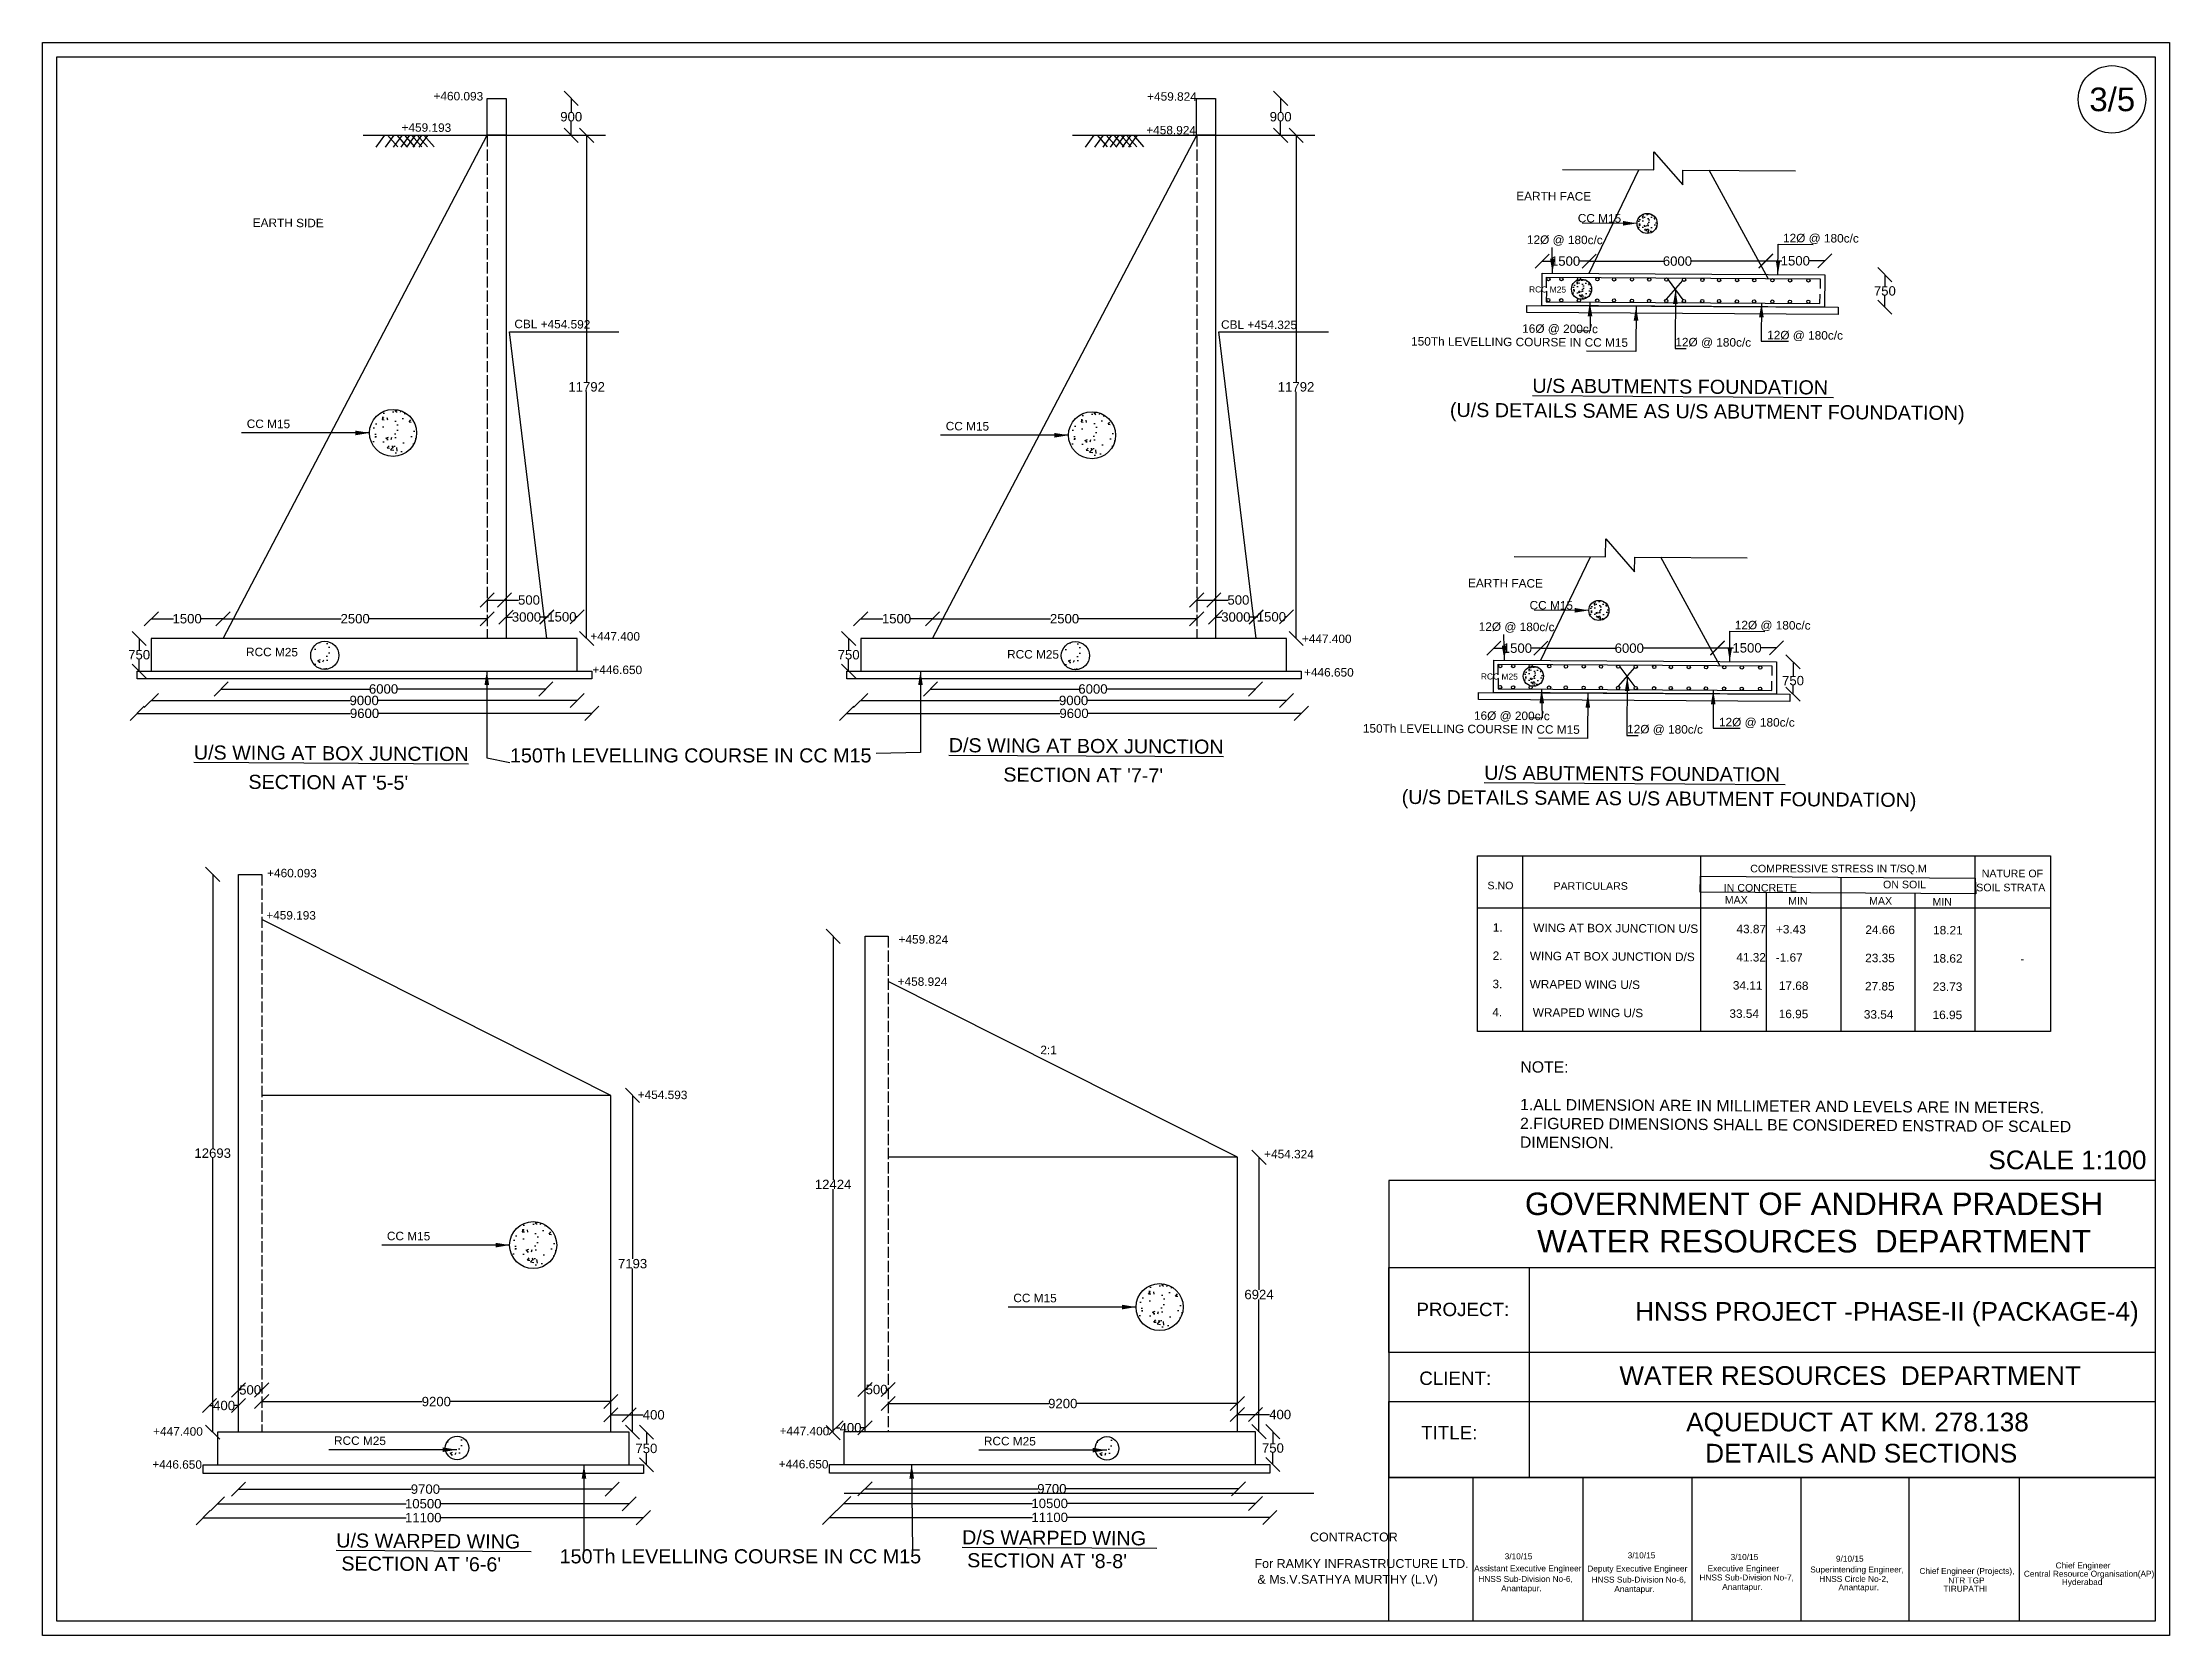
# Model space of a CAD drawing. Header units: millimetres. Extents: x 5124 to 3068561, y 2311 to 46023019.
# Drawn here: x 3045952 to 3068561, y 46006084 to 46023019 of the extents above; entities outside this region: 1.
import ezdxf

# ---------------------------------------------------------------- set-up
doc = ezdxf.new("R2010")
doc.units = ezdxf.units.MM
doc.header["$MEASUREMENT"] = 0
doc.linetypes.add('ACAD_ISO02W100', pattern=[15, 12, -3])
for name, color, linetype in [('DIMENSION', 7, 'Continuous'), ('DRAWING', 7, 'Continuous'), ('TEXT', 7, 'Continuous')]:
    doc.layers.add(name, color=color, linetype=linetype)
doc.styles.get("Standard").update_dxf_attribs({"font": 'arial.ttf'})
doc.dimstyles.get("Standard").update_dxf_attribs({"dimtxt": 100, "dimasz": 150, "dimexe": 0.18, "dimexo": 0.0625, "dimgap": 0.09, "dimtad": 0, "dimtih": 1, "dimtoh": 1, "dimdec": 0, "dimzin": 0, "dimdsep": 46, "dimtxsty": 'Standard', "dimblk": 'OBLIQUE', "dimcen": 0.09, "dimse1": 1, "dimse2": 1, "dimadec": 0, "dimazin": 0, "dimtfac": 1, "dimtdec": 0, "dimtofl": 0, "dimtmove": 0, "dimatfit": 3, "dimfxl": 1, "dimtolj": 1, "dimtzin": 0, "dimarcsym": 0})

msp = doc.modelspace()

# ---------------------------------------------------------------- texts
at = {"layer": 'DIMENSION'}
for s, height, p in [('   +460.093', 90, (3050003.1, 46022406.5)), ('   +459.824', 90, (3057589, 46022402.7)), ('   +459.193', 90, (3049663.3, 46022072.6)), ('   +458.924', 90, (3057579.8, 46022044.7)), ('EARTH FACE', 90, (3061617.3, 46021343.2)), ('EARTH SIDE', 90, (3048186.2, 46021059.2)), (' CC M15  ', 90, (3062236.6, 46021107.2)), ('12Ø @ 180c/c ', 90, (3061731.1, 46020879.6)), ('12Ø @ 180c/c ', 90, (3064453.1, 46020896.5)), ('RCC M25  ', 64.24, (3061753.4, 46020362.8)), ('CBL +454.592', 90, (3050967.5, 46019982.8)), ('CBL +454.325', 90, (3058479.5, 46019976.5)), ('16Ø @ 200c/c ', 90, (3061680.4, 46019933.7)), ('12Ø @ 180c/c ', 90, (3064284.8, 46019864.6)), ('150Th LEVELLING COURSE IN CC M15', 90, (3060499.7, 46019797.7)), ('12Ø @ 180c/c ', 90, (3063308.6, 46019790.1)), ('%%UU/S ABUTMENTS FOUNDATION ', 150, (3061789, 46019295.8)), (' CC M15  ', 90, (3048087.7, 46018921.4)), ('(U/S DETAILS SAME AS U/S ABUTMENT FOUNDATION)', 150, (3060912, 46019039)), (' CC M15  ', 90, (3055517.9, 46018896.6)), ('EARTH FACE', 90, (3061104.8, 46017228.5)), (' CC M15  ', 90, (3061724.1, 46016992.6)), (' +447.400', 90, (3051739.8, 46016663.8)), ('12Ø @ 180c/c ', 90, (3061218.6, 46016765)), ('12Ø @ 180c/c ', 90, (3063940.6, 46016781.9)), ('RCC M25  ', 90, (3048115, 46016496)), ('RCC M25  ', 90, (3056205.2, 46016471.5)), (' +447.400', 90, (3059303.9, 46016637.2)), (' +446.650', 90, (3051762.6, 46016307.5)), (' +446.650', 90, (3059326.7, 46016280.9)), ('RCC M25  ', 64.24, (3061240.9, 46016248.1)), ('16Ø @ 200c/c ', 90, (3061167.9, 46015819.1)), ('%%UD/S WING AT BOX JUNCTION', 150, (3055584.9, 46015474.4)), ('150Th LEVELLING COURSE IN CC M15', 90, (3059987.2, 46015683.1)), ('12Ø @ 180c/c ', 90, (3062796.1, 46015675.5)), ('12Ø @ 180c/c ', 90, (3063772.3, 46015750)), ('%%UU/S WING AT BOX JUNCTION', 150, (3047560.1, 46015397.1)), ("SECTION AT '5-5'", 150, (3048140.2, 46015084.5)), ("SECTION AT '7-7'", 150, (3056164.9, 46015161.7)), ('%%UU/S ABUTMENTS FOUNDATION ', 150, (3061276.5, 46015181.1)), ('(U/S DETAILS SAME AS U/S ABUTMENT FOUNDATION)', 150, (3060399.5, 46014924.4)), ('   +460.093', 90, (3048234.4, 46014146.4)), ('   +459.193', 90, (3048225.2, 46013697.7)), ('   +459.824', 90, (3054946.3, 46013441.2)), ('   +458.924', 90, (3054937.1, 46012992.6)), ('2:1', 90, (3056558.4, 46012264.1)), ('   +454.593', 90, (3052173.8, 46011789.1)), ('   +454.324', 90, (3058832.9, 46011158.7)), (' CC M15  ', 90, (3049577.4, 46010286.5)), (' CC M15  ', 90, (3056236.5, 46009627.8)), ('   +447.400', 90, (3047023, 46008210.9)), (' RCC M25  ', 90, (3049015.3, 46008111.4)), ('   +447.400', 90, (3053682.1, 46008214.5)), (' RCC M25  ', 90, (3055923.6, 46008106.8)), ('   +446.650', 90, (3047013.8, 46007859.2)), ('   +446.650', 90, (3053672.9, 46007862.8)), ('%%UU/S WARPED WING  ', 150, (3049074, 46007018.9)), ('%%UD/S WARPED WING  ', 150, (3055726.3, 46007053.3)), ("SECTION AT '6-6'", 150, (3049128.3, 46006774.5)), ("SECTION AT '8-8'", 150, (3055780.6, 46006808.9))]:
    msp.add_text(s, height=height, rotation=359.65712, dxfattribs=at).set_placement(p)
for s, height, p in [('3/5', 250.95, (3067709.8, 46022289.3)), ('150Th LEVELLING COURSE IN CC M15', 150, (3050920.8, 46015365.2)), ('COMPRESSIVE STRESS IN T/SQ.M', 80.836, (3064104.8, 46014196.9)), ('S.NO', 80.84, (3061311.4, 46014016.9)), ('PARTICULARS', 80.836, (3062013.1, 46014011.3)), ('IN CONCRETE', 80.836, (3063823, 46013992.4)), ('ON SOIL', 80.84, (3065516.6, 46014027.1)), ('SOIL STRATA', 80.836, (3066507.1, 46013995.6)), ('NATURE OF ', 80.84, (3066565.7, 46014144.6)), ('MAX', 80.84, (3063834.1, 46013863)), ('MIN', 80.84, (3064507.7, 46013853.7)), ('MAX', 80.84, (3065368.2, 46013852.7)), ('MIN', 80.84, (3066041.7, 46013843.4)), ('150Th LEVELLING COURSE IN CC M15', 150, (3051448.8, 46006850.4))]:
    msp.add_text(s, height=height, dxfattribs=at).set_placement(p)
at = {"layer": 'DIMENSION', "width": 5847.848, "attachment_point": 1, "rotation": 359.65712}
for s, insert, char_height in [('1.^I  WING AT BOX JUNCTION U/S^I  43.87   +3.43^I^I24.66^I^I18.21^I^I      \\P\\P2.^I WING AT BOX JUNCTION D/S^I   ^I  41.32   -1.67^I^I23.35^I^I18.62^I^I      -\\P\\P3.^I WRAPED WING U/S^I^I ^I 34.11     17.68^I^I27.85^I^I23.73^I^I       ^I\\P \\P4.^I  WRAPED WING U/S^I^I^I33.54      16.95  ^I          33.54 ^I^I16.95 ^I^I       ^I^I', (3061369, 46013655.9), 90), ('NOTE:\\P\\P1.ALL DIMENSION ARE IN MILLIMETER AND LEVELS ARE IN METERS.\\P2.FIGURED DIMENSIONS SHALL BE CONSIDERED ENSTRAD OF SCALED DIMENSION.', (3061661.8, 46012189.1), 120)]:
    msp.add_mtext(s, dxfattribs=dict(at, insert=insert, char_height=char_height))
at = {"layer": 'TEXT'}
for s, height, p in [('CONTRACTOR', 94.6, (3059425.6, 46007083.2)), ('For RAMKY INFRASTRUCTURE LTD.', 94.6, (3058835.5, 46006801.3)), ('Assistant Executive Engineer ', 63.109, (3061169.2, 46006765.2)), ('3/10/15', 63.11, (3061494.6, 46006893.7)), ('Deputy Executive Engineer ', 63.109, (3062372.8, 46006763.5)), ('3/10/15', 63.11, (3062802, 46006904.3)), ('Executive Engineer ', 63.109, (3063651.3, 46006764.8)), ('3/10/15', 63.11, (3063895.8, 46006886.8)), ('Superintending Engineer,', 63.109, (3064743, 46006753.5)), ('9/10/15', 63.11, (3065015.9, 46006868.2)), ('Chief Engineer (Projects),', 63.109, (3065903.8, 46006737.7)), ('Chief Engineer ', 63.109, (3067351, 46006796.6)), ('& Ms.V.SATHYA MURTHY (L.V)', 94.6, (3058867, 46006633.5)), (' HNSS Sub-Division No-6,', 63.109, (3061190.1, 46006653.2)), ('Anantapur.', 63.11, (3061456.8, 46006553.4)), (' HNSS Sub-Division No-6,', 63.109, (3062393.3, 46006646.4)), ('Anantapur.', 63.11, (3062659.9, 46006546.6)), (' HNSS Sub-Division No-7,', 63.109, (3063540.3, 46006668.6)), ('Anantapur.', 63.11, (3063806.9, 46006568.8)), (' HNSS Circle No-2,', 63.109, (3064813.9, 46006653.5)), ('Anantapur.', 63.11, (3065042.4, 46006564.7)), ('TIRUPATHI', 63.11, (3066158.4, 46006548.9)), ('NTR TGP', 63.11, (3066209.4, 46006636.9)), ('Central Resource Organisation(AP)', 63.109, (3067013.5, 46006708.2)), ('Hyderabad', 63.11, (3067417, 46006620.2))]:
    msp.add_text(s, height=height, dxfattribs=at).set_placement(p)
at = {"layer": 'TEXT', "color": 5}
msp.add_text('D.L.R.B @ KM 134.402-1', height=230, dxfattribs=at).set_placement((308082.8, 114156.4))
at = {"layer": 'TEXT', "color": 7}
for s, insert, char_height, width, attachment_point in [('SCALE 1:100', (3066636.4, 46011239.3), 198.595, 3146.277, 1), ('GOVERNMENT OF ANDHRA PRADESH\\PWATER RESOURCES  DEPARTMENT', (3064783.4, 46010472.4), 238.564, 6803.541, 5), ('HNSS PROJECT -PHASE-II (PACKAGE-4)', (3065558, 46009498.7), 198.803, 6803.541, 5)]:
    msp.add_mtext(s, dxfattribs=dict(at, insert=insert, char_height=char_height, width=width, attachment_point=attachment_point))
at = {"layer": 'TEXT', "attachment_point": 1}
for s, insert, char_height, width in [('PROJECT:', (3060556.4, 46009621.6), 142.83, 1332.625), ('CLIENT:', (3060586.6, 46008889.8), 142.83, 1332.625), ('WATER RESOURCES  DEPARTMENT\\P', (3062713.5, 46008946.6), 198.803, 6171.394), ('\\pi1270.6;AQUEDUCT AT KM. 278.138\\P\\pi1395.4; DETAILS AND SECTIONS', (3062153.4, 46008452.6), 198.803, 6171.394), ('TITLE:', (3060606, 46008311.3), 142.83, 774.495)]:
    msp.add_mtext(s, dxfattribs=dict(at, insert=insert, char_height=char_height, width=width))

# ---------------------------------------------------------------- blocks, each defined once
blk = doc.blocks.new('_Oblique')
at = {"color": 0, "linetype": 'ByBlock', "lineweight": -2}
blk.add_line((-0.5, -0.5), (0.5, 0.5), dxfattribs=at)
blk = doc.blocks.new('*D4')
at = {"layer": 'Defpoints', "color": 0, "transparency": 16777216}
for p in [(3046979, 46016683), (3047108, 46016683), (3047108, 46016337)]:
    blk.add_point(p, dxfattribs=at)
at = {"layer": 'DIMENSION', "color": 0, "lineweight": -2, "transparency": 16777216}
for p, q in [((3046979, 46016683), (3046979, 46016561)), ((3046979, 46016337), (3046979, 46016459))]:
    blk.add_line(p, q, dxfattribs=at)
at = {"layer": 'DIMENSION', "color": 0, "lineweight": -2, "transparency": 16777216, "xscale": 150, "yscale": 150, "zscale": 150}
for p, rotation in [((3046979, 46016683), 90), ((3046979, 46016337), 270)]:
    blk.add_blockref('_Oblique', p, dxfattribs=dict(at, rotation=rotation))
at = {"layer": 'DIMENSION', "color": 0, "transparency": 16777216, "insert": (3046979, 46016510), "char_height": 100, "attachment_point": 5}
blk.add_mtext('\\A1;750', dxfattribs=at)
blk = doc.blocks.new('*D5')
at = {"layer": 'Defpoints', "color": 0, "transparency": 16777216}
for p in [(3047870, 46016893), (3047108, 46016683), (3047870, 46016683)]:
    blk.add_point(p, dxfattribs=at)
at = {"layer": 'DIMENSION', "color": 0, "lineweight": -2, "transparency": 16777216}
for p, q in [((3047108, 46016893), (3047344, 46016893)), ((3047870, 46016893), (3047634, 46016893))]:
    blk.add_line(p, q, dxfattribs=at)
at = {"layer": 'DIMENSION', "color": 0, "lineweight": -2, "transparency": 16777216, "xscale": 150, "yscale": 150, "zscale": 150, "rotation": 180}
blk.add_blockref('_Oblique', (3047108, 46016893), dxfattribs=at)
at = {"layer": 'DIMENSION', "color": 0, "lineweight": -2, "transparency": 16777216, "xscale": 150, "yscale": 150, "zscale": 150}
blk.add_blockref('_Oblique', (3047870, 46016893), dxfattribs=at)
at = {"layer": 'DIMENSION', "color": 0, "transparency": 16777216, "insert": (3047489, 46016893), "char_height": 100, "attachment_point": 5}
blk.add_mtext('\\A1;1500', dxfattribs=at)
blk = doc.blocks.new('*D6')
at = {"layer": 'Defpoints', "color": 0, "transparency": 16777216}
for p in [(3050679, 46016893), (3047870, 46016683), (3050679, 46016683)]:
    blk.add_point(p, dxfattribs=at)
at = {"layer": 'DIMENSION', "color": 0, "lineweight": -2, "transparency": 16777216}
for p, q in [((3047870, 46016893), (3049125, 46016893)), ((3050679, 46016893), (3049425, 46016893))]:
    blk.add_line(p, q, dxfattribs=at)
at = {"layer": 'DIMENSION', "color": 0, "lineweight": -2, "transparency": 16777216, "xscale": 150, "yscale": 150, "zscale": 150, "rotation": 180}
blk.add_blockref('_Oblique', (3047870, 46016893), dxfattribs=at)
at = {"layer": 'DIMENSION', "color": 0, "lineweight": -2, "transparency": 16777216, "xscale": 150, "yscale": 150, "zscale": 150}
blk.add_blockref('_Oblique', (3050679, 46016893), dxfattribs=at)
at = {"layer": 'DIMENSION', "color": 0, "transparency": 16777216, "insert": (3049275, 46016893), "char_height": 100, "attachment_point": 5}
blk.add_mtext('\\A1;2500', dxfattribs=at)
blk = doc.blocks.new('*D7')
at = {"layer": 'Defpoints', "color": 0, "transparency": 16777216}
for p in [(3050862, 46017092), (3050679, 46016893), (3050862, 46016893)]:
    blk.add_point(p, dxfattribs=at)
at = {"layer": 'DIMENSION', "color": 0, "lineweight": -2, "transparency": 16777216}
for p, q in [((3050679, 46017092), (3050862, 46017092)), ((3050862, 46017092), (3051012, 46017092))]:
    blk.add_line(p, q, dxfattribs=at)
at = {"layer": 'DIMENSION', "color": 0, "lineweight": -2, "transparency": 16777216, "xscale": 150, "yscale": 150, "zscale": 150, "rotation": 180}
blk.add_blockref('_Oblique', (3050679, 46017092), dxfattribs=at)
at = {"layer": 'DIMENSION', "color": 0, "lineweight": -2, "transparency": 16777216, "xscale": 150, "yscale": 150, "zscale": 150}
blk.add_blockref('_Oblique', (3050862, 46017092), dxfattribs=at)
at = {"layer": 'DIMENSION', "color": 0, "transparency": 16777216, "insert": (3051123, 46017092), "char_height": 100, "attachment_point": 5}
blk.add_mtext('\\A1;500', dxfattribs=at)
blk = doc.blocks.new('*D8')
at = {"layer": 'Defpoints', "color": 0, "transparency": 16777216}
for p in [(3047851, 46016183), (3051303, 46016183), (3051303, 46016146)]:
    blk.add_point(p, dxfattribs=at)
at = {"layer": 'DIMENSION', "color": 0, "lineweight": -2, "transparency": 16777216}
for p, q in [((3047851, 46016146), (3049428, 46016146)), ((3051303, 46016146), (3049727, 46016146))]:
    blk.add_line(p, q, dxfattribs=at)
at = {"layer": 'DIMENSION', "color": 0, "lineweight": -2, "transparency": 16777216, "xscale": 150, "yscale": 150, "zscale": 150, "rotation": 180}
blk.add_blockref('_Oblique', (3047851, 46016146), dxfattribs=at)
at = {"layer": 'DIMENSION', "color": 0, "lineweight": -2, "transparency": 16777216, "xscale": 150, "yscale": 150, "zscale": 150}
blk.add_blockref('_Oblique', (3051303, 46016146), dxfattribs=at)
at = {"layer": 'DIMENSION', "color": 0, "transparency": 16777216, "insert": (3049577, 46016146), "char_height": 100, "attachment_point": 5}
blk.add_mtext('\\A1;6000', dxfattribs=at)
blk = doc.blocks.new('*D9')
at = {"layer": 'Defpoints', "color": 0, "transparency": 16777216}
for p in [(3047108, 46015990), (3051634, 46016024), (3051634, 46015990)]:
    blk.add_point(p, dxfattribs=at)
at = {"layer": 'DIMENSION', "color": 0, "lineweight": -2, "transparency": 16777216}
for p, q in [((3047108, 46016024), (3049222, 46016024)), ((3051634, 46016024), (3049520, 46016024))]:
    blk.add_line(p, q, dxfattribs=at)
at = {"layer": 'DIMENSION', "color": 0, "lineweight": -2, "transparency": 16777216, "xscale": 150, "yscale": 150, "zscale": 150, "rotation": 180}
blk.add_blockref('_Oblique', (3047108, 46016024), dxfattribs=at)
at = {"layer": 'DIMENSION', "color": 0, "lineweight": -2, "transparency": 16777216, "xscale": 150, "yscale": 150, "zscale": 150}
blk.add_blockref('_Oblique', (3051634, 46016024), dxfattribs=at)
at = {"layer": 'DIMENSION', "color": 0, "transparency": 16777216, "insert": (3049371, 46016024), "char_height": 100, "attachment_point": 5}
blk.add_mtext('\\A1;9000', dxfattribs=at)
blk = doc.blocks.new('*D10')
at = {"layer": 'Defpoints', "color": 0, "transparency": 16777216}
for p in [(3046959, 46016254), (3051792, 46016254), (3051792, 46015887)]:
    blk.add_point(p, dxfattribs=at)
at = {"layer": 'DIMENSION', "color": 0, "lineweight": -2, "transparency": 16777216}
for p, q in [((3046959, 46015887), (3049226, 46015887)), ((3051792, 46015887), (3049524, 46015887))]:
    blk.add_line(p, q, dxfattribs=at)
at = {"layer": 'DIMENSION', "color": 0, "lineweight": -2, "transparency": 16777216, "xscale": 150, "yscale": 150, "zscale": 150, "rotation": 180}
blk.add_blockref('_Oblique', (3046959, 46015887), dxfattribs=at)
at = {"layer": 'DIMENSION', "color": 0, "lineweight": -2, "transparency": 16777216, "xscale": 150, "yscale": 150, "zscale": 150}
blk.add_blockref('_Oblique', (3051792, 46015887), dxfattribs=at)
at = {"layer": 'DIMENSION', "color": 0, "transparency": 16777216, "insert": (3049375, 46015887), "char_height": 100, "attachment_point": 5}
blk.add_mtext('\\A1;9600', dxfattribs=at)
blk = doc.blocks.new('*D11')
at = {"layer": 'Defpoints', "color": 0, "transparency": 16777216}
for p in [(3050879, 46016888), (3051313, 46016911), (3051313, 46016683)]:
    blk.add_point(p, dxfattribs=at)
at = {"layer": 'DIMENSION', "color": 0, "lineweight": -2, "transparency": 16777216}
for p, q in [((3050879, 46016911), (3050947, 46016911)), ((3051313, 46016911), (3051245, 46016911))]:
    blk.add_line(p, q, dxfattribs=at)
at = {"layer": 'DIMENSION', "color": 0, "lineweight": -2, "transparency": 16777216, "xscale": 150, "yscale": 150, "zscale": 150, "rotation": 180}
blk.add_blockref('_Oblique', (3050879, 46016911), dxfattribs=at)
at = {"layer": 'DIMENSION', "color": 0, "lineweight": -2, "transparency": 16777216, "xscale": 150, "yscale": 150, "zscale": 150}
blk.add_blockref('_Oblique', (3051313, 46016911), dxfattribs=at)
at = {"layer": 'DIMENSION', "color": 0, "transparency": 16777216, "insert": (3051096, 46016911), "char_height": 100, "attachment_point": 5}
blk.add_mtext('\\A1;3000', dxfattribs=at)
blk = doc.blocks.new('*D12')
at = {"layer": 'Defpoints', "color": 0, "transparency": 16777216}
for p in [(3051634, 46016913), (3051313, 46016683), (3051634, 46016683)]:
    blk.add_point(p, dxfattribs=at)
at = {"layer": 'DIMENSION', "color": 0, "lineweight": -2, "transparency": 16777216}
for p, q in [((3051313, 46016913), (3051329, 46016913)), ((3051634, 46016913), (3051618, 46016913))]:
    blk.add_line(p, q, dxfattribs=at)
at = {"layer": 'DIMENSION', "color": 0, "lineweight": -2, "transparency": 16777216, "xscale": 150, "yscale": 150, "zscale": 150, "rotation": 180}
blk.add_blockref('_Oblique', (3051313, 46016913), dxfattribs=at)
at = {"layer": 'DIMENSION', "color": 0, "lineweight": -2, "transparency": 16777216, "xscale": 150, "yscale": 150, "zscale": 150}
blk.add_blockref('_Oblique', (3051634, 46016913), dxfattribs=at)
at = {"layer": 'DIMENSION', "color": 0, "transparency": 16777216, "insert": (3051473, 46016913), "char_height": 100, "attachment_point": 5}
blk.add_mtext('\\A1;1500', dxfattribs=at)
blk = doc.blocks.new('*D13')
at = {"layer": 'Defpoints', "color": 0, "transparency": 16777216}
for p in [(3050879, 46022426), (3050879, 46022033), (3051572, 46022033)]:
    blk.add_point(p, dxfattribs=at)
at = {"layer": 'DIMENSION', "color": 0, "lineweight": -2, "transparency": 16777216}
for p, q in [((3051572, 46022426), (3051572, 46022281)), ((3051572, 46022033), (3051572, 46022178))]:
    blk.add_line(p, q, dxfattribs=at)
at = {"layer": 'DIMENSION', "color": 0, "lineweight": -2, "transparency": 16777216, "xscale": 150, "yscale": 150, "zscale": 150}
for p, rotation in [((3051572, 46022426), 90), ((3051572, 46022033), 270)]:
    blk.add_blockref('_Oblique', p, dxfattribs=dict(at, rotation=rotation))
at = {"layer": 'DIMENSION', "color": 0, "transparency": 16777216, "insert": (3051572, 46022230), "char_height": 100, "attachment_point": 5}
blk.add_mtext('\\A1;900', dxfattribs=at)
blk = doc.blocks.new('*D14')
at = {"layer": 'Defpoints', "color": 0, "transparency": 16777216}
for p in [(3051714, 46022033), (3051736, 46022033), (3051634, 46016683)]:
    blk.add_point(p, dxfattribs=at)
at = {"layer": 'DIMENSION', "color": 0, "lineweight": -2, "transparency": 16777216}
for p, q in [((3051736, 46022033), (3051736, 46019409)), ((3051736, 46016683), (3051736, 46019307))]:
    blk.add_line(p, q, dxfattribs=at)
at = {"layer": 'DIMENSION', "color": 0, "lineweight": -2, "transparency": 16777216, "xscale": 150, "yscale": 150, "zscale": 150}
for p, rotation in [((3051736, 46022033), 90), ((3051736, 46016683), 270)]:
    blk.add_blockref('_Oblique', p, dxfattribs=dict(at, rotation=rotation))
at = {"layer": 'DIMENSION', "color": 0, "transparency": 16777216, "insert": (3051736, 46019358), "char_height": 100, "attachment_point": 5}
blk.add_mtext('\\A1;11792', dxfattribs=at)
blk = doc.blocks.new('*D18')
at = {"layer": 'Defpoints', "color": 0, "transparency": 16777216}
for p in [(3054521, 46016683), (3054649, 46016683), (3054649, 46016337)]:
    blk.add_point(p, dxfattribs=at)
at = {"layer": 'DIMENSION', "color": 0, "lineweight": -2, "transparency": 16777216}
for p, q in [((3054521, 46016683), (3054521, 46016561)), ((3054521, 46016337), (3054521, 46016459))]:
    blk.add_line(p, q, dxfattribs=at)
at = {"layer": 'DIMENSION', "color": 0, "lineweight": -2, "transparency": 16777216, "xscale": 150, "yscale": 150, "zscale": 150}
for p, rotation in [((3054521, 46016683), 90), ((3054521, 46016337), 270)]:
    blk.add_blockref('_Oblique', p, dxfattribs=dict(at, rotation=rotation))
at = {"layer": 'DIMENSION', "color": 0, "transparency": 16777216, "insert": (3054521, 46016510), "char_height": 100, "attachment_point": 5}
blk.add_mtext('\\A1;750', dxfattribs=at)
blk = doc.blocks.new('*D19')
at = {"layer": 'Defpoints', "color": 0, "transparency": 16777216}
for p in [(3055412, 46016893), (3054649, 46016683), (3055412, 46016683)]:
    blk.add_point(p, dxfattribs=at)
at = {"layer": 'DIMENSION', "color": 0, "lineweight": -2, "transparency": 16777216}
for p, q in [((3054649, 46016893), (3054886, 46016893)), ((3055412, 46016893), (3055175, 46016893))]:
    blk.add_line(p, q, dxfattribs=at)
at = {"layer": 'DIMENSION', "color": 0, "lineweight": -2, "transparency": 16777216, "xscale": 150, "yscale": 150, "zscale": 150, "rotation": 180}
blk.add_blockref('_Oblique', (3054649, 46016893), dxfattribs=at)
at = {"layer": 'DIMENSION', "color": 0, "lineweight": -2, "transparency": 16777216, "xscale": 150, "yscale": 150, "zscale": 150}
blk.add_blockref('_Oblique', (3055412, 46016893), dxfattribs=at)
at = {"layer": 'DIMENSION', "color": 0, "transparency": 16777216, "insert": (3055030, 46016893), "char_height": 100, "attachment_point": 5}
blk.add_mtext('\\A1;1500', dxfattribs=at)
blk = doc.blocks.new('*D20')
at = {"layer": 'Defpoints', "color": 0, "transparency": 16777216}
for p in [(3058221, 46016893), (3055412, 46016683), (3058221, 46016683)]:
    blk.add_point(p, dxfattribs=at)
at = {"layer": 'DIMENSION', "color": 0, "lineweight": -2, "transparency": 16777216}
for p, q in [((3055412, 46016893), (3056666, 46016893)), ((3058221, 46016893), (3056966, 46016893))]:
    blk.add_line(p, q, dxfattribs=at)
at = {"layer": 'DIMENSION', "color": 0, "lineweight": -2, "transparency": 16777216, "xscale": 150, "yscale": 150, "zscale": 150, "rotation": 180}
blk.add_blockref('_Oblique', (3055412, 46016893), dxfattribs=at)
at = {"layer": 'DIMENSION', "color": 0, "lineweight": -2, "transparency": 16777216, "xscale": 150, "yscale": 150, "zscale": 150}
blk.add_blockref('_Oblique', (3058221, 46016893), dxfattribs=at)
at = {"layer": 'DIMENSION', "color": 0, "transparency": 16777216, "insert": (3056816, 46016893), "char_height": 100, "attachment_point": 5}
blk.add_mtext('\\A1;2500', dxfattribs=at)
blk = doc.blocks.new('*D15')
at = {"layer": 'Defpoints', "color": 0, "transparency": 16777216}
for p in [(3058404, 46017092), (3058221, 46016893), (3058404, 46016893)]:
    blk.add_point(p, dxfattribs=at)
at = {"layer": 'DIMENSION', "color": 0, "lineweight": -2, "transparency": 16777216}
for p, q in [((3058221, 46017092), (3058404, 46017092)), ((3058404, 46017092), (3058554, 46017092))]:
    blk.add_line(p, q, dxfattribs=at)
at = {"layer": 'DIMENSION', "color": 0, "lineweight": -2, "transparency": 16777216, "xscale": 150, "yscale": 150, "zscale": 150, "rotation": 180}
blk.add_blockref('_Oblique', (3058221, 46017092), dxfattribs=at)
at = {"layer": 'DIMENSION', "color": 0, "lineweight": -2, "transparency": 16777216, "xscale": 150, "yscale": 150, "zscale": 150}
blk.add_blockref('_Oblique', (3058404, 46017092), dxfattribs=at)
at = {"layer": 'DIMENSION', "color": 0, "transparency": 16777216, "insert": (3058664, 46017092), "char_height": 100, "attachment_point": 5}
blk.add_mtext('\\A1;500', dxfattribs=at)
blk = doc.blocks.new('*D16')
at = {"layer": 'Defpoints', "color": 0, "transparency": 16777216}
for p in [(3055392, 46016183), (3058845, 46016183), (3058845, 46016146)]:
    blk.add_point(p, dxfattribs=at)
at = {"layer": 'DIMENSION', "color": 0, "lineweight": -2, "transparency": 16777216}
for p, q in [((3055392, 46016146), (3056969, 46016146)), ((3058845, 46016146), (3057268, 46016146))]:
    blk.add_line(p, q, dxfattribs=at)
at = {"layer": 'DIMENSION', "color": 0, "lineweight": -2, "transparency": 16777216, "xscale": 150, "yscale": 150, "zscale": 150, "rotation": 180}
blk.add_blockref('_Oblique', (3055392, 46016146), dxfattribs=at)
at = {"layer": 'DIMENSION', "color": 0, "lineweight": -2, "transparency": 16777216, "xscale": 150, "yscale": 150, "zscale": 150}
blk.add_blockref('_Oblique', (3058845, 46016146), dxfattribs=at)
at = {"layer": 'DIMENSION', "color": 0, "transparency": 16777216, "insert": (3057118, 46016146), "char_height": 100, "attachment_point": 5}
blk.add_mtext('\\A1;6000', dxfattribs=at)
blk = doc.blocks.new('*D17')
at = {"layer": 'Defpoints', "color": 0, "transparency": 16777216}
for p in [(3054649, 46015990), (3059175, 46016024), (3059175, 46015990)]:
    blk.add_point(p, dxfattribs=at)
at = {"layer": 'DIMENSION', "color": 0, "lineweight": -2, "transparency": 16777216}
for p, q in [((3054649, 46016024), (3056763, 46016024)), ((3059175, 46016024), (3057061, 46016024))]:
    blk.add_line(p, q, dxfattribs=at)
at = {"layer": 'DIMENSION', "color": 0, "lineweight": -2, "transparency": 16777216, "xscale": 150, "yscale": 150, "zscale": 150, "rotation": 180}
blk.add_blockref('_Oblique', (3054649, 46016024), dxfattribs=at)
at = {"layer": 'DIMENSION', "color": 0, "lineweight": -2, "transparency": 16777216, "xscale": 150, "yscale": 150, "zscale": 150}
blk.add_blockref('_Oblique', (3059175, 46016024), dxfattribs=at)
at = {"layer": 'DIMENSION', "color": 0, "transparency": 16777216, "insert": (3056912, 46016024), "char_height": 100, "attachment_point": 5}
blk.add_mtext('\\A1;9000', dxfattribs=at)
blk = doc.blocks.new('*D21')
at = {"layer": 'Defpoints', "color": 0, "transparency": 16777216}
for p in [(3054500, 46016254), (3059333, 46016254), (3059333, 46015887)]:
    blk.add_point(p, dxfattribs=at)
at = {"layer": 'DIMENSION', "color": 0, "lineweight": -2, "transparency": 16777216}
for p, q in [((3054500, 46015887), (3056767, 46015887)), ((3059333, 46015887), (3057066, 46015887))]:
    blk.add_line(p, q, dxfattribs=at)
at = {"layer": 'DIMENSION', "color": 0, "lineweight": -2, "transparency": 16777216, "xscale": 150, "yscale": 150, "zscale": 150, "rotation": 180}
blk.add_blockref('_Oblique', (3054500, 46015887), dxfattribs=at)
at = {"layer": 'DIMENSION', "color": 0, "lineweight": -2, "transparency": 16777216, "xscale": 150, "yscale": 150, "zscale": 150}
blk.add_blockref('_Oblique', (3059333, 46015887), dxfattribs=at)
at = {"layer": 'DIMENSION', "color": 0, "transparency": 16777216, "insert": (3056917, 46015887), "char_height": 100, "attachment_point": 5}
blk.add_mtext('\\A1;9600', dxfattribs=at)
blk = doc.blocks.new('*D22')
at = {"layer": 'Defpoints', "color": 0, "transparency": 16777216}
for p in [(3058421, 46016888), (3058854, 46016911), (3058854, 46016683)]:
    blk.add_point(p, dxfattribs=at)
at = {"layer": 'DIMENSION', "color": 0, "lineweight": -2, "transparency": 16777216}
for p, q in [((3058421, 46016911), (3058488, 46016911)), ((3058854, 46016911), (3058787, 46016911))]:
    blk.add_line(p, q, dxfattribs=at)
at = {"layer": 'DIMENSION', "color": 0, "lineweight": -2, "transparency": 16777216, "xscale": 150, "yscale": 150, "zscale": 150, "rotation": 180}
blk.add_blockref('_Oblique', (3058421, 46016911), dxfattribs=at)
at = {"layer": 'DIMENSION', "color": 0, "lineweight": -2, "transparency": 16777216, "xscale": 150, "yscale": 150, "zscale": 150}
blk.add_blockref('_Oblique', (3058854, 46016911), dxfattribs=at)
at = {"layer": 'DIMENSION', "color": 0, "transparency": 16777216, "insert": (3058637, 46016911), "char_height": 100, "attachment_point": 5}
blk.add_mtext('\\A1;3000', dxfattribs=at)
blk = doc.blocks.new('*D23')
at = {"layer": 'Defpoints', "color": 0, "transparency": 16777216}
for p in [(3059175, 46016913), (3058854, 46016683), (3059175, 46016683)]:
    blk.add_point(p, dxfattribs=at)
at = {"layer": 'DIMENSION', "color": 0, "lineweight": -2, "transparency": 16777216}
for p, q in [((3058854, 46016913), (3058870, 46016913)), ((3059175, 46016913), (3059159, 46016913))]:
    blk.add_line(p, q, dxfattribs=at)
at = {"layer": 'DIMENSION', "color": 0, "lineweight": -2, "transparency": 16777216, "xscale": 150, "yscale": 150, "zscale": 150, "rotation": 180}
blk.add_blockref('_Oblique', (3058854, 46016913), dxfattribs=at)
at = {"layer": 'DIMENSION', "color": 0, "lineweight": -2, "transparency": 16777216, "xscale": 150, "yscale": 150, "zscale": 150}
blk.add_blockref('_Oblique', (3059175, 46016913), dxfattribs=at)
at = {"layer": 'DIMENSION', "color": 0, "transparency": 16777216, "insert": (3059015, 46016913), "char_height": 100, "attachment_point": 5}
blk.add_mtext('\\A1;1500', dxfattribs=at)
blk = doc.blocks.new('*D24')
at = {"layer": 'Defpoints', "color": 0, "transparency": 16777216}
for p in [(3058421, 46022426), (3058421, 46022033), (3059113, 46022033)]:
    blk.add_point(p, dxfattribs=at)
at = {"layer": 'DIMENSION', "color": 0, "lineweight": -2, "transparency": 16777216}
for p, q in [((3059113, 46022426), (3059113, 46022281)), ((3059113, 46022033), (3059113, 46022178))]:
    blk.add_line(p, q, dxfattribs=at)
at = {"layer": 'DIMENSION', "color": 0, "lineweight": -2, "transparency": 16777216, "xscale": 150, "yscale": 150, "zscale": 150}
for p, rotation in [((3059113, 46022426), 90), ((3059113, 46022033), 270)]:
    blk.add_blockref('_Oblique', p, dxfattribs=dict(at, rotation=rotation))
at = {"layer": 'DIMENSION', "color": 0, "transparency": 16777216, "insert": (3059113, 46022230), "char_height": 100, "attachment_point": 5}
blk.add_mtext('\\A1;900', dxfattribs=at)
blk = doc.blocks.new('*D25')
at = {"layer": 'Defpoints', "color": 0, "transparency": 16777216}
for p in [(3059256, 46022033), (3059277, 46022033), (3059175, 46016683)]:
    blk.add_point(p, dxfattribs=at)
at = {"layer": 'DIMENSION', "color": 0, "lineweight": -2, "transparency": 16777216}
for p, q in [((3059277, 46022033), (3059277, 46019409)), ((3059277, 46016683), (3059277, 46019307))]:
    blk.add_line(p, q, dxfattribs=at)
at = {"layer": 'DIMENSION', "color": 0, "lineweight": -2, "transparency": 16777216, "xscale": 150, "yscale": 150, "zscale": 150}
for p, rotation in [((3059277, 46022033), 90), ((3059277, 46016683), 270)]:
    blk.add_blockref('_Oblique', p, dxfattribs=dict(at, rotation=rotation))
at = {"layer": 'DIMENSION', "color": 0, "transparency": 16777216, "insert": (3059277, 46019358), "char_height": 100, "attachment_point": 5}
blk.add_mtext('\\A1;11792', dxfattribs=at)
blk = doc.blocks.new('*D26')
at = {"layer": 'Defpoints', "color": 0, "transparency": 16777216}
for p in [(3048036, 46007806), (3052007, 46007806), (3052007, 46007639)]:
    blk.add_point(p, dxfattribs=at)
at = {"layer": 'DIMENSION', "color": 0, "lineweight": -2, "transparency": 16777216}
for p, q in [((3048036, 46007639), (3049872, 46007639)), ((3052007, 46007639), (3050171, 46007639))]:
    blk.add_line(p, q, dxfattribs=at)
at = {"layer": 'DIMENSION', "color": 0, "lineweight": -2, "transparency": 16777216, "xscale": 150, "yscale": 150, "zscale": 150, "rotation": 180}
blk.add_blockref('_Oblique', (3048036, 46007639), dxfattribs=at)
at = {"layer": 'DIMENSION', "color": 0, "lineweight": -2, "transparency": 16777216, "xscale": 150, "yscale": 150, "zscale": 150}
blk.add_blockref('_Oblique', (3052007, 46007639), dxfattribs=at)
at = {"layer": 'DIMENSION', "color": 0, "transparency": 16777216, "insert": (3050022, 46007639), "char_height": 100, "attachment_point": 5}
blk.add_mtext('\\A1;9700', dxfattribs=at)
blk = doc.blocks.new('*D27')
at = {"layer": 'Defpoints', "color": 0, "transparency": 16777216}
for p in [(3047811, 46007539), (3052187, 46007539), (3052187, 46007484)]:
    blk.add_point(p, dxfattribs=at)
at = {"layer": 'DIMENSION', "color": 0, "lineweight": -2, "transparency": 16777216}
for p, q in [((3047811, 46007484), (3049816, 46007484)), ((3052187, 46007484), (3050182, 46007484))]:
    blk.add_line(p, q, dxfattribs=at)
at = {"layer": 'DIMENSION', "color": 0, "lineweight": -2, "transparency": 16777216, "xscale": 150, "yscale": 150, "zscale": 150, "rotation": 180}
blk.add_blockref('_Oblique', (3047811, 46007484), dxfattribs=at)
at = {"layer": 'DIMENSION', "color": 0, "lineweight": -2, "transparency": 16777216, "xscale": 150, "yscale": 150, "zscale": 150}
blk.add_blockref('_Oblique', (3052187, 46007484), dxfattribs=at)
at = {"layer": 'DIMENSION', "color": 0, "transparency": 16777216, "insert": (3049999, 46007484), "char_height": 100, "attachment_point": 5}
blk.add_mtext('\\A1;10500', dxfattribs=at)
blk = doc.blocks.new('*D28')
at = {"layer": 'Defpoints', "color": 0, "transparency": 16777216}
for p in [(3047659, 46007806), (3052339, 46007806), (3052339, 46007336)]:
    blk.add_point(p, dxfattribs=at)
at = {"layer": 'DIMENSION', "color": 0, "lineweight": -2, "transparency": 16777216}
for p, q in [((3047659, 46007336), (3049816, 46007336)), ((3052339, 46007336), (3050182, 46007336))]:
    blk.add_line(p, q, dxfattribs=at)
at = {"layer": 'DIMENSION', "color": 0, "lineweight": -2, "transparency": 16777216, "xscale": 150, "yscale": 150, "zscale": 150, "rotation": 180}
blk.add_blockref('_Oblique', (3047659, 46007336), dxfattribs=at)
at = {"layer": 'DIMENSION', "color": 0, "lineweight": -2, "transparency": 16777216, "xscale": 150, "yscale": 150, "zscale": 150}
blk.add_blockref('_Oblique', (3052339, 46007336), dxfattribs=at)
at = {"layer": 'DIMENSION', "color": 0, "transparency": 16777216, "insert": (3049999, 46007336), "char_height": 100, "attachment_point": 5}
blk.add_mtext('\\A1;11100', dxfattribs=at)
blk = doc.blocks.new('*D29')
at = {"layer": 'Defpoints', "color": 0, "transparency": 16777216}
for p in [(3052187, 46008246), (3052187, 46007899), (3052371, 46007899)]:
    blk.add_point(p, dxfattribs=at)
at = {"layer": 'DIMENSION', "color": 0, "lineweight": -2, "transparency": 16777216}
for p, q in [((3052371, 46008246), (3052371, 46008123)), ((3052371, 46007899), (3052371, 46008021))]:
    blk.add_line(p, q, dxfattribs=at)
at = {"layer": 'DIMENSION', "color": 0, "lineweight": -2, "transparency": 16777216, "xscale": 150, "yscale": 150, "zscale": 150}
for p, rotation in [((3052371, 46008246), 90), ((3052371, 46007899), 270)]:
    blk.add_blockref('_Oblique', p, dxfattribs=dict(at, rotation=rotation))
at = {"layer": 'DIMENSION', "color": 0, "transparency": 16777216, "insert": (3052371, 46008072), "char_height": 100, "attachment_point": 5}
blk.add_mtext('\\A1;750', dxfattribs=at)
blk = doc.blocks.new('*D30')
at = {"layer": 'Defpoints', "color": 0, "transparency": 16777216}
for p in [(3052187, 46008429), (3051994, 46008246), (3052187, 46008246)]:
    blk.add_point(p, dxfattribs=at)
at = {"layer": 'DIMENSION', "color": 0, "lineweight": -2, "transparency": 16777216}
for p, q in [((3051994, 46008429), (3052187, 46008429)), ((3052187, 46008429), (3052337, 46008429))]:
    blk.add_line(p, q, dxfattribs=at)
at = {"layer": 'DIMENSION', "color": 0, "lineweight": -2, "transparency": 16777216, "xscale": 150, "yscale": 150, "zscale": 150, "rotation": 180}
blk.add_blockref('_Oblique', (3051994, 46008429), dxfattribs=at)
at = {"layer": 'DIMENSION', "color": 0, "lineweight": -2, "transparency": 16777216, "xscale": 150, "yscale": 150, "zscale": 150}
blk.add_blockref('_Oblique', (3052187, 46008429), dxfattribs=at)
at = {"layer": 'DIMENSION', "color": 0, "transparency": 16777216, "insert": (3052449, 46008429), "char_height": 100, "attachment_point": 5}
blk.add_mtext('\\A1;400', dxfattribs=at)
blk = doc.blocks.new('*D31')
at = {"layer": 'Defpoints', "color": 0, "transparency": 16777216}
for p in [(3048282, 46008470), (3051994, 46008570), (3051994, 46008470)]:
    blk.add_point(p, dxfattribs=at)
at = {"layer": 'DIMENSION', "color": 0, "lineweight": -2, "transparency": 16777216}
for p, q in [((3048282, 46008570), (3049989, 46008570)), ((3051994, 46008570), (3050288, 46008570))]:
    blk.add_line(p, q, dxfattribs=at)
at = {"layer": 'DIMENSION', "color": 0, "lineweight": -2, "transparency": 16777216, "xscale": 150, "yscale": 150, "zscale": 150, "rotation": 180}
blk.add_blockref('_Oblique', (3048282, 46008570), dxfattribs=at)
at = {"layer": 'DIMENSION', "color": 0, "lineweight": -2, "transparency": 16777216, "xscale": 150, "yscale": 150, "zscale": 150}
blk.add_blockref('_Oblique', (3051994, 46008570), dxfattribs=at)
at = {"layer": 'DIMENSION', "color": 0, "transparency": 16777216, "insert": (3050138, 46008570), "char_height": 100, "attachment_point": 5}
blk.add_mtext('\\A1;9200', dxfattribs=at)
blk = doc.blocks.new('*D32')
at = {"layer": 'Defpoints', "color": 0, "transparency": 16777216}
for p in [(3048036, 46008694), (3048036, 46008570), (3048282, 46008570)]:
    blk.add_point(p, dxfattribs=at)
at = {"layer": 'DIMENSION', "color": 0, "lineweight": -2, "transparency": 16777216}
for p, q in [((3048036, 46008694), (3048049, 46008694)), ((3048282, 46008694), (3048270, 46008694))]:
    blk.add_line(p, q, dxfattribs=at)
at = {"layer": 'DIMENSION', "color": 0, "lineweight": -2, "transparency": 16777216, "xscale": 150, "yscale": 150, "zscale": 150, "rotation": 180}
blk.add_blockref('_Oblique', (3048036, 46008694), dxfattribs=at)
at = {"layer": 'DIMENSION', "color": 0, "lineweight": -2, "transparency": 16777216, "xscale": 150, "yscale": 150, "zscale": 150}
blk.add_blockref('_Oblique', (3048282, 46008694), dxfattribs=at)
at = {"layer": 'DIMENSION', "color": 0, "transparency": 16777216, "insert": (3048159, 46008694), "char_height": 100, "attachment_point": 5}
blk.add_mtext('\\A1;500', dxfattribs=at)
blk = doc.blocks.new('*D33')
at = {"layer": 'Defpoints', "color": 0, "transparency": 16777216}
for p in [(3047728, 46008528), (3047728, 46008486), (3048036, 46008486)]:
    blk.add_point(p, dxfattribs=at)
at = {"layer": 'DIMENSION', "color": 0, "lineweight": -2, "transparency": 16777216}
for p, q in [((3047728, 46008528), (3047770, 46008528)), ((3048036, 46008528), (3047994, 46008528))]:
    blk.add_line(p, q, dxfattribs=at)
at = {"layer": 'DIMENSION', "color": 0, "lineweight": -2, "transparency": 16777216, "xscale": 150, "yscale": 150, "zscale": 150, "rotation": 180}
blk.add_blockref('_Oblique', (3047728, 46008528), dxfattribs=at)
at = {"layer": 'DIMENSION', "color": 0, "lineweight": -2, "transparency": 16777216, "xscale": 150, "yscale": 150, "zscale": 150}
blk.add_blockref('_Oblique', (3048036, 46008528), dxfattribs=at)
at = {"layer": 'DIMENSION', "color": 0, "transparency": 16777216, "insert": (3047882, 46008528), "char_height": 100, "attachment_point": 5}
blk.add_mtext('\\A1;400', dxfattribs=at)
blk = doc.blocks.new('*D34')
at = {"layer": 'Defpoints', "color": 0, "transparency": 16777216}
for p in [(3047761, 46014176), (3048036, 46014176), (3047811, 46008246)]:
    blk.add_point(p, dxfattribs=at)
at = {"layer": 'DIMENSION', "color": 0, "lineweight": -2, "transparency": 16777216}
for p, q in [((3047761, 46014176), (3047761, 46011262)), ((3047761, 46008246), (3047761, 46011160))]:
    blk.add_line(p, q, dxfattribs=at)
at = {"layer": 'DIMENSION', "color": 0, "lineweight": -2, "transparency": 16777216, "xscale": 150, "yscale": 150, "zscale": 150}
for p, rotation in [((3047761, 46014176), 90), ((3047761, 46008246), 270)]:
    blk.add_blockref('_Oblique', p, dxfattribs=dict(at, rotation=rotation))
at = {"layer": 'DIMENSION', "color": 0, "transparency": 16777216, "insert": (3047761, 46011211), "char_height": 100, "attachment_point": 5}
blk.add_mtext('\\A1;12693', dxfattribs=at)
blk = doc.blocks.new('*D35')
at = {"layer": 'Defpoints', "color": 0, "transparency": 16777216}
for p in [(3051994, 46011826), (3052187, 46008246), (3052224, 46008246)]:
    blk.add_point(p, dxfattribs=at)
at = {"layer": 'DIMENSION', "color": 0, "lineweight": -2, "transparency": 16777216}
for p, q in [((3052224, 46011826), (3052224, 46010087)), ((3052224, 46008246), (3052224, 46009985))]:
    blk.add_line(p, q, dxfattribs=at)
at = {"layer": 'DIMENSION', "color": 0, "lineweight": -2, "transparency": 16777216, "xscale": 150, "yscale": 150, "zscale": 150}
for p, rotation in [((3052224, 46011826), 90), ((3052224, 46008246), 270)]:
    blk.add_blockref('_Oblique', p, dxfattribs=dict(at, rotation=rotation))
at = {"layer": 'DIMENSION', "color": 0, "transparency": 16777216, "insert": (3052224, 46010036), "char_height": 100, "attachment_point": 5}
blk.add_mtext('\\A1;7193', dxfattribs=at)
blk = doc.blocks.new('*D37')
at = {"layer": 'Defpoints', "color": 0, "transparency": 16777216}
for p in [(3062392, 46020695), (3061892, 46020569), (3062392, 46020566)]:
    blk.add_point(p, dxfattribs=at)
at = {"layer": 'DIMENSION', "color": 0, "lineweight": -2, "transparency": 16777216}
for p, q in [((3061892, 46020695), (3061998, 46020695)), ((3062392, 46020695), (3062287, 46020695))]:
    blk.add_line(p, q, dxfattribs=at)
at = {"layer": 'DIMENSION', "color": 0, "lineweight": -2, "transparency": 16777216, "xscale": 150, "yscale": 150, "zscale": 150, "rotation": 180}
blk.add_blockref('_Oblique', (3061892, 46020695), dxfattribs=at)
at = {"layer": 'DIMENSION', "color": 0, "lineweight": -2, "transparency": 16777216, "xscale": 150, "yscale": 150, "zscale": 150}
blk.add_blockref('_Oblique', (3062392, 46020695), dxfattribs=at)
at = {"layer": 'DIMENSION', "color": 0, "transparency": 16777216, "insert": (3062142, 46020695), "char_height": 100, "attachment_point": 5}
blk.add_mtext('\\A1;1500', dxfattribs=at)
blk = doc.blocks.new('*D38')
at = {"layer": 'Defpoints', "color": 0, "transparency": 16777216}
for p in [(3064270, 46020695), (3062392, 46020566), (3064270, 46020555)]:
    blk.add_point(p, dxfattribs=at)
at = {"layer": 'DIMENSION', "color": 0, "lineweight": -2, "transparency": 16777216}
for p, q in [((3062392, 46020695), (3063182, 46020695)), ((3064270, 46020695), (3063481, 46020695))]:
    blk.add_line(p, q, dxfattribs=at)
at = {"layer": 'DIMENSION', "color": 0, "lineweight": -2, "transparency": 16777216, "xscale": 150, "yscale": 150, "zscale": 150, "rotation": 180}
blk.add_blockref('_Oblique', (3062392, 46020695), dxfattribs=at)
at = {"layer": 'DIMENSION', "color": 0, "lineweight": -2, "transparency": 16777216, "xscale": 150, "yscale": 150, "zscale": 150}
blk.add_blockref('_Oblique', (3064270, 46020695), dxfattribs=at)
at = {"layer": 'DIMENSION', "color": 0, "transparency": 16777216, "insert": (3063331, 46020695), "char_height": 100, "attachment_point": 5}
blk.add_mtext('\\A1;6000', dxfattribs=at)
blk = doc.blocks.new('*D39')
at = {"layer": 'Defpoints', "color": 0, "transparency": 16777216}
for p in [(3064897, 46020698), (3064270, 46020555), (3064897, 46020551)]:
    blk.add_point(p, dxfattribs=at)
at = {"layer": 'DIMENSION', "color": 0, "lineweight": -2, "transparency": 16777216}
for p, q in [((3064270, 46020698), (3064439, 46020698)), ((3064897, 46020698), (3064728, 46020698))]:
    blk.add_line(p, q, dxfattribs=at)
at = {"layer": 'DIMENSION', "color": 0, "lineweight": -2, "transparency": 16777216, "xscale": 150, "yscale": 150, "zscale": 150, "rotation": 180}
blk.add_blockref('_Oblique', (3064270, 46020698), dxfattribs=at)
at = {"layer": 'DIMENSION', "color": 0, "lineweight": -2, "transparency": 16777216, "xscale": 150, "yscale": 150, "zscale": 150}
blk.add_blockref('_Oblique', (3064897, 46020698), dxfattribs=at)
at = {"layer": 'DIMENSION', "color": 0, "transparency": 16777216, "insert": (3064584, 46020698), "char_height": 100, "attachment_point": 5}
blk.add_mtext('\\A1;1500', dxfattribs=at)
blk = doc.blocks.new('*D40')
at = {"layer": 'Defpoints', "color": 0, "transparency": 16777216}
for p in [(3064897, 46020551), (3064895, 46020205), (3065536, 46020205)]:
    blk.add_point(p, dxfattribs=at)
at = {"layer": 'DIMENSION', "color": 0, "lineweight": -2, "transparency": 16777216}
for p, q in [((3065536, 46020551), (3065536, 46020429)), ((3065536, 46020205), (3065536, 46020327))]:
    blk.add_line(p, q, dxfattribs=at)
at = {"layer": 'DIMENSION', "color": 0, "lineweight": -2, "transparency": 16777216, "xscale": 150, "yscale": 150, "zscale": 150}
for p, rotation in [((3065536, 46020551), 90), ((3065536, 46020205), 270)]:
    blk.add_blockref('_Oblique', p, dxfattribs=dict(at, rotation=rotation))
at = {"layer": 'DIMENSION', "color": 0, "transparency": 16777216, "insert": (3065536, 46020378), "char_height": 100, "attachment_point": 5}
blk.add_mtext('\\A1;750', dxfattribs=at)
blk = doc.blocks.new('*D41')
at = {"layer": 'Defpoints', "color": 0, "transparency": 16777216}
for p in [(3061880, 46016580), (3061379, 46016454), (3061880, 46016451)]:
    blk.add_point(p, dxfattribs=at)
at = {"layer": 'DIMENSION', "color": 0, "lineweight": -2, "transparency": 16777216}
for p, q in [((3061379, 46016580), (3061485, 46016580)), ((3061880, 46016580), (3061774, 46016580))]:
    blk.add_line(p, q, dxfattribs=at)
at = {"layer": 'DIMENSION', "color": 0, "lineweight": -2, "transparency": 16777216, "xscale": 150, "yscale": 150, "zscale": 150, "rotation": 180}
blk.add_blockref('_Oblique', (3061379, 46016580), dxfattribs=at)
at = {"layer": 'DIMENSION', "color": 0, "lineweight": -2, "transparency": 16777216, "xscale": 150, "yscale": 150, "zscale": 150}
blk.add_blockref('_Oblique', (3061880, 46016580), dxfattribs=at)
at = {"layer": 'DIMENSION', "color": 0, "transparency": 16777216, "insert": (3061630, 46016580), "char_height": 100, "attachment_point": 5}
blk.add_mtext('\\A1;1500', dxfattribs=at)
blk = doc.blocks.new('*D42')
at = {"layer": 'Defpoints', "color": 0, "transparency": 16777216}
for p in [(3063757, 46016580), (3061880, 46016451), (3063757, 46016440)]:
    blk.add_point(p, dxfattribs=at)
at = {"layer": 'DIMENSION', "color": 0, "lineweight": -2, "transparency": 16777216}
for p, q in [((3061880, 46016580), (3062669, 46016580)), ((3063757, 46016580), (3062968, 46016580))]:
    blk.add_line(p, q, dxfattribs=at)
at = {"layer": 'DIMENSION', "color": 0, "lineweight": -2, "transparency": 16777216, "xscale": 150, "yscale": 150, "zscale": 150, "rotation": 180}
blk.add_blockref('_Oblique', (3061880, 46016580), dxfattribs=at)
at = {"layer": 'DIMENSION', "color": 0, "lineweight": -2, "transparency": 16777216, "xscale": 150, "yscale": 150, "zscale": 150}
blk.add_blockref('_Oblique', (3063757, 46016580), dxfattribs=at)
at = {"layer": 'DIMENSION', "color": 0, "transparency": 16777216, "insert": (3062819, 46016580), "char_height": 100, "attachment_point": 5}
blk.add_mtext('\\A1;6000', dxfattribs=at)
blk = doc.blocks.new('*D43')
at = {"layer": 'Defpoints', "color": 0, "transparency": 16777216}
for p in [(3064385, 46016583), (3063757, 46016440), (3064385, 46016436)]:
    blk.add_point(p, dxfattribs=at)
at = {"layer": 'DIMENSION', "color": 0, "lineweight": -2, "transparency": 16777216}
for p, q in [((3063757, 46016583), (3063927, 46016583)), ((3064385, 46016583), (3064216, 46016583))]:
    blk.add_line(p, q, dxfattribs=at)
at = {"layer": 'DIMENSION', "color": 0, "lineweight": -2, "transparency": 16777216, "xscale": 150, "yscale": 150, "zscale": 150, "rotation": 180}
blk.add_blockref('_Oblique', (3063757, 46016583), dxfattribs=at)
at = {"layer": 'DIMENSION', "color": 0, "lineweight": -2, "transparency": 16777216, "xscale": 150, "yscale": 150, "zscale": 150}
blk.add_blockref('_Oblique', (3064385, 46016583), dxfattribs=at)
at = {"layer": 'DIMENSION', "color": 0, "transparency": 16777216, "insert": (3064071, 46016583), "char_height": 100, "attachment_point": 5}
blk.add_mtext('\\A1;1500', dxfattribs=at)
blk = doc.blocks.new('*D44')
at = {"layer": 'Defpoints', "color": 0, "transparency": 16777216}
for p in [(3064385, 46016436), (3064383, 46016091), (3064560, 46016091)]:
    blk.add_point(p, dxfattribs=at)
at = {"layer": 'DIMENSION', "color": 0, "lineweight": -2, "transparency": 16777216}
for p, q in [((3064560, 46016436), (3064560, 46016286)), ((3064560, 46016091), (3064560, 46016184))]:
    blk.add_line(p, q, dxfattribs=at)
at = {"layer": 'DIMENSION', "color": 0, "lineweight": -2, "transparency": 16777216, "xscale": 150, "yscale": 150, "zscale": 150}
for p, rotation in [((3064560, 46016436), 90), ((3064560, 46016091), 270)]:
    blk.add_blockref('_Oblique', p, dxfattribs=dict(at, rotation=rotation))
at = {"layer": 'DIMENSION', "color": 0, "transparency": 16777216, "insert": (3064560, 46016235), "char_height": 100, "attachment_point": 5}
blk.add_mtext('\\A1;750', dxfattribs=at)
blk = doc.blocks.new('*D46')
at = {"layer": 'Defpoints', "color": 0, "transparency": 16777216}
for p in [(3054695, 46007809), (3058666, 46007809), (3058666, 46007643)]:
    blk.add_point(p, dxfattribs=at)
at = {"layer": 'DIMENSION', "color": 0, "lineweight": -2, "transparency": 16777216}
for p, q in [((3054695, 46007643), (3056531, 46007643)), ((3058666, 46007643), (3056830, 46007643))]:
    blk.add_line(p, q, dxfattribs=at)
at = {"layer": 'DIMENSION', "color": 0, "lineweight": -2, "transparency": 16777216, "xscale": 150, "yscale": 150, "zscale": 150, "rotation": 180}
blk.add_blockref('_Oblique', (3054695, 46007643), dxfattribs=at)
at = {"layer": 'DIMENSION', "color": 0, "lineweight": -2, "transparency": 16777216, "xscale": 150, "yscale": 150, "zscale": 150}
blk.add_blockref('_Oblique', (3058666, 46007643), dxfattribs=at)
at = {"layer": 'DIMENSION', "color": 0, "transparency": 16777216, "insert": (3056681, 46007643), "char_height": 100, "attachment_point": 5}
blk.add_mtext('\\A1;9700', dxfattribs=at)
blk = doc.blocks.new('*D45')
at = {"layer": 'Defpoints', "color": 0, "transparency": 16777216}
for p in [(3054470, 46007542), (3058846, 46007542), (3058846, 46007487)]:
    blk.add_point(p, dxfattribs=at)
at = {"layer": 'DIMENSION', "color": 0, "lineweight": -2, "transparency": 16777216}
for p, q in [((3054470, 46007487), (3056475, 46007487)), ((3058846, 46007487), (3056841, 46007487))]:
    blk.add_line(p, q, dxfattribs=at)
at = {"layer": 'DIMENSION', "color": 0, "lineweight": -2, "transparency": 16777216, "xscale": 150, "yscale": 150, "zscale": 150, "rotation": 180}
blk.add_blockref('_Oblique', (3054470, 46007487), dxfattribs=at)
at = {"layer": 'DIMENSION', "color": 0, "lineweight": -2, "transparency": 16777216, "xscale": 150, "yscale": 150, "zscale": 150}
blk.add_blockref('_Oblique', (3058846, 46007487), dxfattribs=at)
at = {"layer": 'DIMENSION', "color": 0, "transparency": 16777216, "insert": (3056658, 46007487), "char_height": 100, "attachment_point": 5}
blk.add_mtext('\\A1;10500', dxfattribs=at)
blk = doc.blocks.new('*D47')
at = {"layer": 'Defpoints', "color": 0, "transparency": 16777216}
for p in [(3054318, 46007809), (3058998, 46007809), (3058998, 46007339)]:
    blk.add_point(p, dxfattribs=at)
at = {"layer": 'DIMENSION', "color": 0, "lineweight": -2, "transparency": 16777216}
for p, q in [((3054318, 46007339), (3056475, 46007339)), ((3058998, 46007339), (3056841, 46007339))]:
    blk.add_line(p, q, dxfattribs=at)
at = {"layer": 'DIMENSION', "color": 0, "lineweight": -2, "transparency": 16777216, "xscale": 150, "yscale": 150, "zscale": 150, "rotation": 180}
blk.add_blockref('_Oblique', (3054318, 46007339), dxfattribs=at)
at = {"layer": 'DIMENSION', "color": 0, "lineweight": -2, "transparency": 16777216, "xscale": 150, "yscale": 150, "zscale": 150}
blk.add_blockref('_Oblique', (3058998, 46007339), dxfattribs=at)
at = {"layer": 'DIMENSION', "color": 0, "transparency": 16777216, "insert": (3056658, 46007339), "char_height": 100, "attachment_point": 5}
blk.add_mtext('\\A1;11100', dxfattribs=at)
blk = doc.blocks.new('*D48')
at = {"layer": 'Defpoints', "color": 0, "transparency": 16777216}
for p in [(3058846, 46008250), (3058846, 46007902), (3059031, 46007902)]:
    blk.add_point(p, dxfattribs=at)
at = {"layer": 'DIMENSION', "color": 0, "lineweight": -2, "transparency": 16777216}
for p, q in [((3059031, 46008250), (3059031, 46008127)), ((3059031, 46007902), (3059031, 46008025))]:
    blk.add_line(p, q, dxfattribs=at)
at = {"layer": 'DIMENSION', "color": 0, "lineweight": -2, "transparency": 16777216, "xscale": 150, "yscale": 150, "zscale": 150}
for p, rotation in [((3059031, 46008250), 90), ((3059031, 46007902), 270)]:
    blk.add_blockref('_Oblique', p, dxfattribs=dict(at, rotation=rotation))
at = {"layer": 'DIMENSION', "color": 0, "transparency": 16777216, "insert": (3059031, 46008076), "char_height": 100, "attachment_point": 5}
blk.add_mtext('\\A1;750', dxfattribs=at)
blk = doc.blocks.new('*D49')
at = {"layer": 'Defpoints', "color": 0, "transparency": 16777216}
for p in [(3058846, 46008432), (3058653, 46008250), (3058846, 46008250)]:
    blk.add_point(p, dxfattribs=at)
at = {"layer": 'DIMENSION', "color": 0, "lineweight": -2, "transparency": 16777216}
for p, q in [((3058653, 46008432), (3058846, 46008432)), ((3058846, 46008432), (3058996, 46008432))]:
    blk.add_line(p, q, dxfattribs=at)
at = {"layer": 'DIMENSION', "color": 0, "lineweight": -2, "transparency": 16777216, "xscale": 150, "yscale": 150, "zscale": 150, "rotation": 180}
blk.add_blockref('_Oblique', (3058653, 46008432), dxfattribs=at)
at = {"layer": 'DIMENSION', "color": 0, "lineweight": -2, "transparency": 16777216, "xscale": 150, "yscale": 150, "zscale": 150}
blk.add_blockref('_Oblique', (3058846, 46008432), dxfattribs=at)
at = {"layer": 'DIMENSION', "color": 0, "transparency": 16777216, "insert": (3059108, 46008432), "char_height": 100, "attachment_point": 5}
blk.add_mtext('\\A1;400', dxfattribs=at)
blk = doc.blocks.new('*D50')
at = {"layer": 'Defpoints', "color": 0, "transparency": 16777216}
for p in [(3054941, 46008449), (3058653, 46008549), (3058653, 46008449)]:
    blk.add_point(p, dxfattribs=at)
at = {"layer": 'DIMENSION', "color": 0, "lineweight": -2, "transparency": 16777216}
for p, q in [((3054941, 46008549), (3056648, 46008549)), ((3058653, 46008549), (3056947, 46008549))]:
    blk.add_line(p, q, dxfattribs=at)
at = {"layer": 'DIMENSION', "color": 0, "lineweight": -2, "transparency": 16777216, "xscale": 150, "yscale": 150, "zscale": 150, "rotation": 180}
blk.add_blockref('_Oblique', (3054941, 46008549), dxfattribs=at)
at = {"layer": 'DIMENSION', "color": 0, "lineweight": -2, "transparency": 16777216, "xscale": 150, "yscale": 150, "zscale": 150}
blk.add_blockref('_Oblique', (3058653, 46008549), dxfattribs=at)
at = {"layer": 'DIMENSION', "color": 0, "transparency": 16777216, "insert": (3056797, 46008549), "char_height": 100, "attachment_point": 5}
blk.add_mtext('\\A1;9200', dxfattribs=at)
blk = doc.blocks.new('*D51')
at = {"layer": 'Defpoints', "color": 0, "transparency": 16777216}
for p in [(3054695, 46008698), (3054695, 46008570), (3054941, 46008574)]:
    blk.add_point(p, dxfattribs=at)
at = {"layer": 'DIMENSION', "color": 0, "lineweight": -2, "transparency": 16777216}
for p, q in [((3054695, 46008698), (3054708, 46008698)), ((3054941, 46008698), (3054929, 46008698))]:
    blk.add_line(p, q, dxfattribs=at)
at = {"layer": 'DIMENSION', "color": 0, "lineweight": -2, "transparency": 16777216, "xscale": 150, "yscale": 150, "zscale": 150, "rotation": 180}
blk.add_blockref('_Oblique', (3054695, 46008698), dxfattribs=at)
at = {"layer": 'DIMENSION', "color": 0, "lineweight": -2, "transparency": 16777216, "xscale": 150, "yscale": 150, "zscale": 150}
blk.add_blockref('_Oblique', (3054941, 46008698), dxfattribs=at)
at = {"layer": 'DIMENSION', "color": 0, "transparency": 16777216, "insert": (3054818, 46008698), "char_height": 100, "attachment_point": 5}
blk.add_mtext('\\A1;500', dxfattribs=at)
blk = doc.blocks.new('*D52')
at = {"layer": 'Defpoints', "color": 0, "transparency": 16777216}
for p in [(3054387, 46008489), (3054387, 46008292), (3054695, 46008250)]:
    blk.add_point(p, dxfattribs=at)
at = {"layer": 'DIMENSION', "color": 0, "lineweight": -2, "transparency": 16777216}
for p, q in [((3054387, 46008292), (3054429, 46008292)), ((3054695, 46008292), (3054653, 46008292))]:
    blk.add_line(p, q, dxfattribs=at)
at = {"layer": 'DIMENSION', "color": 0, "lineweight": -2, "transparency": 16777216, "xscale": 150, "yscale": 150, "zscale": 150, "rotation": 180}
blk.add_blockref('_Oblique', (3054387, 46008292), dxfattribs=at)
at = {"layer": 'DIMENSION', "color": 0, "lineweight": -2, "transparency": 16777216, "xscale": 150, "yscale": 150, "zscale": 150}
blk.add_blockref('_Oblique', (3054695, 46008292), dxfattribs=at)
at = {"layer": 'DIMENSION', "color": 0, "transparency": 16777216, "insert": (3054541, 46008292), "char_height": 100, "attachment_point": 5}
blk.add_mtext('\\A1;400', dxfattribs=at)
blk = doc.blocks.new('*D53')
at = {"layer": 'Defpoints', "color": 0, "transparency": 16777216}
for p in [(3058653, 46011167), (3058883, 46008250), (3058883, 46008250)]:
    blk.add_point(p, dxfattribs=at)
at = {"layer": 'DIMENSION', "color": 0, "lineweight": -2, "transparency": 16777216}
for p, q in [((3058883, 46011167), (3058883, 46009759)), ((3058883, 46008250), (3058883, 46009657))]:
    blk.add_line(p, q, dxfattribs=at)
at = {"layer": 'DIMENSION', "color": 0, "lineweight": -2, "transparency": 16777216, "xscale": 150, "yscale": 150, "zscale": 150}
for p, rotation in [((3058883, 46011167), 90), ((3058883, 46008250), 270)]:
    blk.add_blockref('_Oblique', p, dxfattribs=dict(at, rotation=rotation))
at = {"layer": 'DIMENSION', "color": 0, "transparency": 16777216, "insert": (3058883, 46009708), "char_height": 100, "attachment_point": 5}
blk.add_mtext('\\A1;6924', dxfattribs=at)
blk = doc.blocks.new('*D55')
at = {"layer": 'Defpoints', "color": 0, "transparency": 16777216}
for p in [(3054356, 46013517), (3054695, 46013517), (3054470, 46008240)]:
    blk.add_point(p, dxfattribs=at)
at = {"layer": 'DIMENSION', "color": 0, "lineweight": -2, "transparency": 16777216}
for p, q in [((3054356, 46013517), (3054356, 46010929)), ((3054356, 46008240), (3054356, 46010828))]:
    blk.add_line(p, q, dxfattribs=at)
at = {"layer": 'DIMENSION', "color": 0, "lineweight": -2, "transparency": 16777216, "xscale": 150, "yscale": 150, "zscale": 150}
for p, rotation in [((3054356, 46013517), 90), ((3054356, 46008240), 270)]:
    blk.add_blockref('_Oblique', p, dxfattribs=dict(at, rotation=rotation))
at = {"layer": 'DIMENSION', "color": 0, "transparency": 16777216, "insert": (3054356, 46010879), "char_height": 100, "attachment_point": 5}
blk.add_mtext('\\A1;12424', dxfattribs=at)

# ---------------------------------------------------------------- dimensions: what is measured, and where the dimension line sits
at = {"layer": 'DIMENSION'}
for base, p1, p2, text, picture, middle in [((3051572, 46022033.2), (3050879.3, 46022425.8), (3050879.3, 46022033.2), '900', '*D13', (3051572, 46022229.5)), ((3059113.3, 46022033.2), (3058420.7, 46022425.8), (3058420.7, 46022033.2), '900', '*D24', (3059113.3, 46022229.5)), ((3051735.9, 46022033.2), (3051634, 46016683.3), (3051714.1, 46022033.2), '11792', '*D14', (3051735.9, 46019358.3)), ((3059277.3, 46022033.2), (3059175.3, 46016683.3), (3059255.5, 46022033.2), '11792', '*D25', (3059277.3, 46019358.3)), ((3065535.8, 46020205.4), (3064897.3, 46020550.8), (3064895.3, 46020205.4), '750', '*D40', (3065535.8, 46020378.1)), ((3046979.2, 46016683.3), (3047107.6, 46016337), (3047107.6, 46016683.3), '750', '*D4', (3046979.2, 46016510.1)), ((3054520.6, 46016683.3), (3054648.9, 46016337), (3054648.9, 46016683.3), '750', '*D18', (3054520.6, 46016510.1)), ((3047761.4, 46014175.6), (3047811.3, 46008246), (3048036.1, 46014175.6), '12693', '*D34', (3047761.4, 46011210.8)), ((3054356.1, 46013516.9), (3054470.4, 46008240.5), (3054695.2, 46013516.9), '12424', '*D55', (3054356.1, 46010878.7)), ((3052223.7, 46008246), (3051994.3, 46011826), (3052186.6, 46008246), '7193', '*D35', (3052223.7, 46010036)), ((3058882.8, 46008249.5), (3058653.4, 46011167.2), (3058882.8, 46008249.5), '6924', '*D53', (3058882.8, 46009708.3)), ((3052371.4, 46007898.7), (3052186.6, 46008246), (3052186.6, 46007898.7), '750', '*D29', (3052371.4, 46008072.3)), ((3059030.5, 46007902.2), (3058845.7, 46008249.5), (3058845.7, 46007902.2), '750', '*D48', (3059030.5, 46008075.9))]:
    dim = msp.add_linear_dim(base=base, p1=p1, p2=p2, angle=90, text=text, dimstyle='Standard', dxfattribs=at)
    dim.commit()
    dim.dimension.update_dxf_attribs({"geometry": picture, "text_midpoint": middle})
for base, p1, p2, text, picture, middle in [((3062392.3, 46020695), (3061891.8, 46020568.8), (3062392.3, 46020565.8), '1500', '*D37', (3062142, 46020695)), ((3064270, 46020695), (3062392.3, 46020565.8), (3064270, 46020554.6), '6000', '*D38', (3063331.1, 46020695)), ((3064897.3, 46020698.1), (3064270, 46020554.6), (3064897.3, 46020550.8), '1500', '*D39', (3064583.7, 46020698.1)), ((3050862.1, 46017092.1), (3050679.3, 46016893), (3050862.1, 46016893), '500', '*D7', (3051122.5, 46017092.1)), ((3051312.6, 46016911.1), (3050879.3, 46016888.4), (3051312.6, 46016683.3), '3000', '*D11', (3051096, 46016911.1)), ((3051634, 46016913.3), (3051312.6, 46016683.3), (3051634, 46016683.3), '1500', '*D12', (3051473.3, 46016913.3)), ((3058403.5, 46017092.1), (3058220.7, 46016893), (3058403.5, 46016893), '500', '*D15', (3058663.9, 46017092.1)), ((3058854, 46016911.1), (3058420.7, 46016888.4), (3058854, 46016683.3), '3000', '*D22', (3058637.3, 46016911.1)), ((3059175.3, 46016913.3), (3058854, 46016683.3), (3059175.3, 46016683.3), '1500', '*D23', (3059014.7, 46016913.3)), ((3047870.4, 46016892.8), (3047107.6, 46016683.3), (3047870.4, 46016683.3), '1500', '*D5', (3047489, 46016892.8)), ((3050679.3, 46016893), (3047870.4, 46016683.3), (3050679.3, 46016683.3), '2500', '*D6', (3049274.9, 46016893)), ((3055411.8, 46016892.8), (3054648.9, 46016683.3), (3055411.8, 46016683.3), '1500', '*D19', (3055030.4, 46016892.8)), ((3058220.7, 46016893), (3055411.8, 46016683.3), (3058220.7, 46016683.3), '2500', '*D20', (3056816.2, 46016893)), ((3061879.8, 46016580.4), (3061379.3, 46016454.2), (3061879.8, 46016451.2), '1500', '*D41', (3061629.6, 46016580.4)), ((3063757.5, 46016580.3), (3061879.8, 46016451.2), (3063757.5, 46016440), '6000', '*D42', (3062818.7, 46016580.3)), ((3064384.8, 46016583.5), (3063757.5, 46016440), (3064384.8, 46016436.2), '1500', '*D43', (3064071.2, 46016583.5)), ((3051791.6, 46015887.2), (3046958.9, 46016254.1), (3051791.6, 46016254.1), '9600', '*D10', (3049375.2, 46015887.2)), ((3051634, 46016024.3), (3047107.6, 46015990.1), (3051634, 46015990.1), '9000', '*D9', (3049370.8, 46016024.3)), ((3051303.4, 46016145.9), (3047850.8, 46016183.2), (3051303.4, 46016183.2), '6000', '*D8', (3049577.1, 46016145.9)), ((3059333, 46015887.2), (3054500.2, 46016254.1), (3059333, 46016254.1), '9600', '*D21', (3056916.6, 46015887.2)), ((3059175.3, 46016024.3), (3054648.9, 46015990.1), (3059175.3, 46015990.1), '9000', '*D17', (3056912.1, 46016024.3)), ((3058844.8, 46016145.9), (3055392.2, 46016183.2), (3058844.8, 46016183.2), '6000', '*D16', (3057118.5, 46016145.9)), ((3048036.1, 46008694.3), (3048282.4, 46008570.2), (3048036.1, 46008570.2), '500', '*D32', (3048159.2, 46008694.3)), ((3051994.3, 46008570.2), (3048282.4, 46008470.1), (3051994.3, 46008470.1), '9200', '*D31', (3050138.4, 46008570.2)), ((3054695.2, 46008697.8), (3054941.5, 46008573.7), (3054695.2, 46008570.2), '500', '*D51', (3054818.3, 46008697.8)), ((3058653.4, 46008548.7), (3054941.5, 46008448.6), (3058653.4, 46008448.6), '9200', '*D50', (3056797.5, 46008548.7)), ((3047727.8, 46008527.6), (3048036.1, 46008485.9), (3047727.8, 46008485.9), '400', '*D33', (3047881.9, 46008527.6)), ((3052186.6, 46008428.6), (3051994.3, 46008246), (3052186.6, 46008246), '400', '*D30', (3052449, 46008428.6)), ((3054386.9, 46008291.5), (3054695.2, 46008249.9), (3054386.9, 46008489.4), '400', '*D52', (3054541, 46008291.5)), ((3058845.7, 46008432.1), (3058653.4, 46008249.5), (3058845.7, 46008249.5), '400', '*D49', (3059108.1, 46008432.1)), ((3052339.2, 46007335.8), (3047658.8, 46007805.9), (3052339.2, 46007805.9), '11100', '*D28', (3049999, 46007335.8)), ((3052007.2, 46007639.3), (3048036.1, 46007805.9), (3052007.2, 46007805.9), '9700', '*D26', (3050021.6, 46007639.3)), ((3058998.3, 46007339.4), (3054317.9, 46007809.4), (3058998.3, 46007809.4), '11100', '*D47', (3056658.1, 46007339.4)), ((3058666.3, 46007642.8), (3054695.2, 46007809.4), (3058666.3, 46007809.4), '9700', '*D46', (3056680.7, 46007642.8)), ((3052186.6, 46007484), (3047811.3, 46007538.6), (3052186.6, 46007538.6), '10500', '*D27', (3049999, 46007484)), ((3058845.7, 46007487.5), (3054470.4, 46007542.1), (3058845.7, 46007542.1), '10500', '*D45', (3056658.1, 46007487.5))]:
    dim = msp.add_linear_dim(base=base, p1=p1, p2=p2, text=text, dimstyle='Standard', dxfattribs=at)
    dim.commit()
    dim.dimension.update_dxf_attribs({"geometry": picture, "text_midpoint": middle})
dim = msp.add_linear_dim(base=(3064560.1, 46016090.7), p1=(3064384.8, 46016436.2), p2=(3064382.8, 46016090.7), angle=90, text='750', dimstyle='Standard', dxfattribs=at)
dim.commit()
dim.dimension.update_dxf_attribs({"geometry": '*D44', "text_midpoint": (3064560.1, 46016234.9), "dimtype": 160})

# ---------------------------------------------------------------- hatches: boundary and pattern name
at = {"layer": 'DRAWING'}
h = msp.add_hatch(dxfattribs=at)
h.set_pattern_fill('AR-CONC', color=256, scale=17.129406, angle=-0.34288, style=0)
h.set_pattern_definition([(49.65712316, (1642409.73, 26325204.16), (122.79588604, -11.48412055), [12.8470548, -141.3176028]), (354.65712316, (1642409.73, 26325204.16), (-22.9958016, 128.98597074), [10.2776438, -113.0540822]), (100.10852316, (1642419.96, 26325203.2), (99.8001752, 117.5017714), [10.9183162, -120.1014818]), (45.8413232, (1642409.94, 26325238.42), (182.6391138, -29.445918), [19.2705822, -211.9764042]), (96.2927232, (1642425.16, 26325235.97), (161.0978494, 165.8995226), [16.3774748, -180.1521939]), (350.8413232, (1642409.94, 26325238.42), (161.09772, 165.8996484), [15.4164658, -169.5811233]), (20.65712316, (1642427.01, 26325229.75), (101.83208976, -69.57686503), [12.8470548, -141.3176028]), (325.65712316, (1642427.01, 26325229.75), (42.4210582, 123.9622578), [10.2776438, -113.0540822]), (71.10852316, (1642435.5, 26325223.96), (144.2531892, 54.38527986), [10.9183162, -120.1014818]), (37.15712316, (1642409.73, 26325204.16), (2.42411459, 57.00925529), [0, -111.68372971, 0, -114.76702287, 0, -113.48231739]), (7.15712316, (1642409.73, 26325204.16), (45.4657445, 67.28950951), [0, -65.43433244, 0, -109.11431875, 0, -43.25175115]), (327.15712316, (1642371.534, 26325204.39), (91.41585678, -4.41065399), [0, -42.823516, 0, -133.6093699, 0, -177.28935622]), (317.15712316, (1642354.405, 26325204.49), (99.99715527, 16.5492732), [0, -55.6705708, 0, -88.73032514, 0, -125.90113702])])
h.paths.add_polyline_path([(3062901.7, 46021096.1, 1), (3063115.8, 46021096.1, 1)])
h = msp.add_hatch(dxfattribs=at)
h.set_pattern_fill('AR-CONC', color=256, scale=17.129406, angle=-0.34288, style=0)
h.set_pattern_definition([(49.65712316, (1641712.67, 26324504.72), (122.79588604, -11.48412055), [12.8470548, -141.3176028]), (354.65712316, (1641712.67, 26324504.72), (-22.9958016, 128.98597074), [10.2776438, -113.0540822]), (100.10852316, (1641722.91, 26324503.77), (99.8001752, 117.5017714), [10.9183162, -120.1014818]), (45.8413232, (1641712.88, 26324538.98), (182.6391138, -29.445918), [19.2705822, -211.9764042]), (96.2927232, (1641728.1, 26324536.53), (161.0978494, 165.8995226), [16.3774748, -180.1521939]), (350.8413232, (1641712.88, 26324538.98), (161.09772, 165.8996484), [15.4164658, -169.5811233]), (20.65712316, (1641729.96, 26324530.31), (101.83208976, -69.57686503), [12.8470548, -141.3176028]), (325.65712316, (1641729.96, 26324530.31), (42.4210582, 123.9622578), [10.2776438, -113.0540822]), (71.10852316, (1641738.44, 26324524.52), (144.2531892, 54.38527986), [10.9183162, -120.1014818]), (37.15712316, (1641712.674, 26324504.723), (2.42411459, 57.00925529), [0, -111.68372971, 0, -114.76702287, 0, -113.48231739]), (7.15712316, (1641712.674, 26324504.72), (45.4657445, 67.28950951), [0, -65.43433244, 0, -109.11431875, 0, -43.25175115]), (327.15712316, (1641674.477, 26324504.95), (91.41585678, -4.41065399), [0, -42.823516, 0, -133.6093699, 0, -177.28935622]), (317.15712316, (1641657.35, 26324505.05), (99.99715527, 16.5492732), [0, -55.6705708, 0, -88.73032514, 0, -125.90113702])])
h.paths.add_polyline_path([(3062204.7, 46020396.6, 1), (3062418.8, 46020396.6, 1)])
h = msp.add_hatch(dxfattribs=at)
h.set_pattern_fill('AR-CONC', color=256, scale=40, style=0)
h.set_pattern_definition([(50, (7639.98, 6671.68), (286.904073, -25.100854), [30, -330]), (355, (7639.98, 6671.68), (-55.5005334, 300.8768535), [24, -264]), (100.4514, (7663.88, 6669.6), (231.4037527, 275.7758168), [25.496076, -280.4568448]), (46.1842, (7639.98, 6751.7), (426.8964195, -66.2076057), [45, -495]), (96.6356, (7675.55, 6746.17), (373.8650822, 389.6471484), [38.244115, -420.6852]), (351.1842, (7639.98, 6751.7), (373.864778, 389.6474404), [36, -396]), (21, (7679.98, 6731.68), (238.7628208, -161.0475563), [30, -330]), (326, (7679.98, 6731.68), (97.3261328, 290.060018), [24, -264]), (71.4514, (7699.87, 6718.26), (336.0890514, 129.0121987), [25.496076, -280.4568448]), (37.5, (7639.98, 6671.68), (4.86394213, 133.15754153), [0, -260.8, 0, -268, 0, -265]), (7.5, (7639.98, 6671.68), (105.22781498, 157.76468475), [0, -152.8, 0, -254.8, 0, -101]), (327.5, (7550.78, 6671.68), (213.52897447, -9.0219487), [0, -100, 0, -312, 0, -414]), (317.5, (7510.78, 6671.68), (233.2744677, 40.0419929), [0, -130, 0, -207.2, 0, -294])])
h.paths.add_polyline_path([(3049427.9, 46018868.7, 1), (3049927.9, 46018868.7, 1.0000001)])
h = msp.add_hatch(dxfattribs=at)
h.set_pattern_fill('AR-CONC', color=256, scale=40, style=0)
h.set_pattern_definition([(50, (15070.18, 6646.94), (286.904073, -25.100854), [30, -330]), (355, (15070.18, 6646.94), (-55.5005334, 300.8768535), [24, -264]), (100.4514, (15094.1, 6644.85), (231.4037527, 275.7758168), [25.496076, -280.4568448]), (46.1842, (15070.2, 6726.94), (426.8964195, -66.2076057), [45, -495]), (96.6356, (15105.76, 6721.43), (373.8650822, 389.6471484), [38.244115, -420.6852]), (351.1842, (15070.2, 6726.94), (373.864778, 389.6474404), [36, -396]), (21, (15110.18, 6706.94), (238.7628208, -161.0475563), [30, -330]), (326, (15110.18, 6706.94), (97.3261328, 290.060018), [24, -264]), (71.4514, (15130.08, 6693.52), (336.0890514, 129.0121987), [25.496076, -280.4568448]), (37.5, (15070.18, 6646.94), (4.86394213, 133.15754153), [0, -260.8, 0, -268, 0, -265]), (7.5, (15070.18, 6646.94), (105.22781498, 157.76468475), [0, -152.8, 0, -254.8, 0, -101]), (327.5, (14980.98, 6646.94), (213.52897447, -9.0219487), [0, -100, 0, -312, 0, -414]), (317.5, (14940.98, 6646.94), (233.2744677, 40.0419929), [0, -130, 0, -207.2, 0, -294])])
h.paths.add_polyline_path([(3056858.1, 46018843.9, 1), (3057358.1, 46018843.9, 1.0000001)])
h = msp.add_hatch(dxfattribs=at)
h.set_pattern_fill('AR-CONC', color=256, scale=17.129406, angle=-0.34288, style=0)
h.set_pattern_definition([(49.65712316, (1641897.24, 26321089.52), (122.79588604, -11.48412055), [12.8470548, -141.3176028]), (354.65712316, (1641897.24, 26321089.52), (-22.9958016, 128.98597074), [10.2776438, -113.0540822]), (100.10852316, (1641907.47, 26321088.56), (99.8001752, 117.5017714), [10.9183162, -120.1014818]), (45.8413232, (1641897.44, 26321123.78), (182.6391138, -29.445918), [19.2705822, -211.9764042]), (96.2927232, (1641912.66, 26321121.32), (161.0978494, 165.8995226), [16.3774748, -180.1521939]), (350.8413232, (1641897.44, 26321123.78), (161.09772, 165.8996484), [15.4164658, -169.5811233]), (20.65712316, (1641914.52, 26321115.11), (101.83208976, -69.57686503), [12.8470548, -141.3176028]), (325.65712316, (1641914.52, 26321115.11), (42.4210582, 123.9622578), [10.2776438, -113.0540822]), (71.10852316, (1641923, 26321109.31), (144.2531892, 54.38527986), [10.9183162, -120.1014818]), (37.15712316, (1641897.236, 26321089.52), (2.42411459, 57.00925529), [0, -111.68372971, 0, -114.76702287, 0, -113.48231739]), (7.15712316, (1641897.236, 26321089.52), (45.4657445, 67.28950951), [0, -65.43433244, 0, -109.11431875, 0, -43.25175115]), (327.15712316, (1641859.04, 26321089.75), (91.41585678, -4.41065399), [0, -42.823516, 0, -133.6093699, 0, -177.28935622]), (317.15712316, (1641841.91, 26321089.85), (99.99715527, 16.5492732), [0, -55.6705708, 0, -88.73032514, 0, -125.90113702])])
h.paths.add_polyline_path([(3062389.2, 46016981.4, 1), (3062603.3, 46016981.4, 1)])
h = msp.add_hatch(dxfattribs=at)
h.set_pattern_fill('AR-CONC', color=256, scale=40, style=0)
h.set_pattern_definition([(50, (6914.24, 4307.12), (286.904073, -25.100854), [30, -330]), (355, (6914.24, 4307.12), (-55.5005334, 300.8768535), [24, -264]), (100.4514, (6938.15, 4305.03), (231.4037527, 275.7758168), [25.496076, -280.4568448]), (46.1842, (6914.24, 4387.12), (426.8964195, -66.2076057), [45, -495]), (96.6356, (6949.8, 4381.6), (373.8650822, 389.6471484), [38.244115, -420.6852]), (351.1842, (6914.24, 4387.12), (373.864778, 389.6474404), [36, -396]), (21, (6954.24, 4367.12), (238.7628208, -161.0475563), [30, -330]), (326, (6954.24, 4367.12), (97.3261328, 290.060018), [24, -264]), (71.4514, (6974.14, 4353.7), (336.0890514, 129.0121987), [25.496076, -280.4568448]), (37.5, (6914.24, 4307.12), (4.86394213, 133.15754153), [0, -260.8, 0, -268, 0, -265]), (7.5, (6914.24, 4307.12), (105.22781498, 157.76468475), [0, -152.8, 0, -254.8, 0, -101]), (327.5, (6825.04, 4307.12), (213.52897447, -9.0219487), [0, -100, 0, -312, 0, -414]), (317.5, (6785.04, 4307.12), (233.2744677, 40.0419929), [0, -130, 0, -207.2, 0, -294])])
h.paths.add_polyline_path([(3048802.3, 46016504.1, 1), (3049102, 46016504.1, 1)])
h = msp.add_hatch(dxfattribs=at)
h.set_pattern_fill('AR-CONC', color=256, scale=40, style=0)
h.set_pattern_definition([(50, (14893.48, 4303.6), (286.904073, -25.100854), [30, -330]), (355, (14893.48, 4303.6), (-55.5005334, 300.8768535), [24, -264]), (100.4514, (14917.4, 4301.5), (231.4037527, 275.7758168), [25.496076, -280.4568448]), (46.1842, (14893.48, 4383.6), (426.8964195, -66.2076057), [45, -495]), (96.6356, (14929.06, 4378.07), (373.8650822, 389.6471484), [38.244115, -420.6852]), (351.1842, (14893.5, 4383.6), (373.864778, 389.6474404), [36, -396]), (21, (14933.48, 4363.6), (238.7628208, -161.0475563), [30, -330]), (326, (14933.48, 4363.6), (97.3261328, 290.060018), [24, -264]), (71.4514, (14953.38, 4350.17), (336.0890514, 129.0121987), [25.496076, -280.4568448]), (37.5, (14893.48, 4303.59), (4.86394213, 133.15754153), [0, -260.8, 0, -268, 0, -265]), (7.5, (14893.48, 4303.59), (105.22781498, 157.76468475), [0, -152.8, 0, -254.8, 0, -101]), (327.5, (14804.28, 4303.59), (213.52897447, -9.0219487), [0, -100, 0, -312, 0, -414]), (317.5, (14764.28, 4303.59), (233.2744677, 40.0419929), [0, -130, 0, -207.2, 0, -294])])
h.paths.add_polyline_path([(3056781.5, 46016500.6, 1), (3057081.3, 46016500.6, 1)])
h = msp.add_hatch(dxfattribs=at)
h.set_pattern_fill('AR-CONC', color=256, scale=17.129406, angle=-0.34288, style=0)
h.set_pattern_definition([(49.65712316, (1641200.18, 26320390.08), (122.79588604, -11.48412055), [12.8470548, -141.3176028]), (354.65712316, (1641200.18, 26320390.08), (-22.9958016, 128.98597074), [10.2776438, -113.0540822]), (100.10852316, (1641210.41, 26320389.12), (99.8001752, 117.5017714), [10.9183162, -120.1014818]), (45.8413232, (1641200.38, 26320424.34), (182.6391138, -29.445918), [19.2705822, -211.9764042]), (96.2927232, (1641215.6, 26320421.88), (161.0978494, 165.8995226), [16.3774748, -180.1521939]), (350.8413232, (1641200.38, 26320424.34), (161.09772, 165.8996484), [15.4164658, -169.5811233]), (20.65712316, (1641217.46, 26320415.67), (101.83208976, -69.57686503), [12.8470548, -141.3176028]), (325.65712316, (1641217.46, 26320415.67), (42.4210582, 123.9622578), [10.2776438, -113.0540822]), (71.10852316, (1641225.95, 26320409.87), (144.2531892, 54.38527986), [10.9183162, -120.1014818]), (37.15712316, (1641200.18, 26320390.08), (2.42411459, 57.00925529), [0, -111.68372971, 0, -114.76702287, 0, -113.48231739]), (7.15712316, (1641200.18, 26320390.08), (45.4657445, 67.28950951), [0, -65.43433244, 0, -109.11431875, 0, -43.25175115]), (327.15712316, (1641161.98, 26320390.31), (91.41585678, -4.41065399), [0, -42.823516, 0, -133.6093699, 0, -177.28935622]), (317.15712316, (1641144.85, 26320390.41), (99.99715527, 16.5492732), [0, -55.6705708, 0, -88.73032514, 0, -125.90113702])])
h.paths.add_polyline_path([(3061692.2, 46016282, 1), (3061906.3, 46016282, 1)])
h = msp.add_hatch(dxfattribs=at)
h.set_pattern_fill('AR-CONC', color=256, scale=40, style=0)
h.set_pattern_definition([(50, (9129.65, -1963.15), (286.904073, -25.100854), [30, -330]), (355, (9129.65, -1963.15), (-55.5005334, 300.8768535), [24, -264]), (100.4514, (9153.56, -1965.24), (231.4037527, 275.7758168), [25.496076, -280.4568448]), (46.1842, (9129.65, -1883.15), (426.8964195, -66.2076057), [45, -495]), (96.6356, (9165.23, -1888.66), (373.8650822, 389.6471484), [38.244115, -420.6852]), (351.1842, (9129.65, -1883.15), (373.864778, 389.6474404), [36, -396]), (21, (9169.65, -1903.15), (238.7628208, -161.0475563), [30, -330]), (326, (9169.65, -1903.15), (97.3261328, 290.060018), [24, -264]), (71.4514, (9189.55, -1916.57), (336.0890514, 129.0121987), [25.496076, -280.4568448]), (37.5, (9129.65, -1963.15), (4.86394213, 133.15754153), [0, -260.8, 0, -268, 0, -265]), (7.5, (9129.65, -1963.15), (105.22781498, 157.76468475), [0, -152.8, 0, -254.8, 0, -101]), (327.5, (9040.45, -1963.15), (213.52897447, -9.0219487), [0, -100, 0, -312, 0, -414]), (317.5, (9000.45, -1963.15), (233.2744677, 40.0419929), [0, -130, 0, -207.2, 0, -294])])
h.paths.add_polyline_path([(3050917.6, 46010233.8, 1), (3051417.6, 46010233.8, 1.0000001)])
h = msp.add_hatch(dxfattribs=at)
h.set_pattern_fill('AR-CONC', color=256, scale=40, style=0)
h.set_pattern_definition([(50, (15788.74, -2621.93), (286.904073, -25.100854), [30, -330]), (355, (15788.74, -2621.93), (-55.5005334, 300.8768535), [24, -264]), (100.4514, (15812.65, -2624.02), (231.4037527, 275.7758168), [25.496076, -280.4568448]), (46.1842, (15788.74, -2541.93), (426.8964195, -66.2076057), [45, -495]), (96.6356, (15824.3, -2547.44), (373.8650822, 389.6471484), [38.244115, -420.6852]), (351.1842, (15788.74, -2541.93), (373.864778, 389.6474404), [36, -396]), (21, (15828.74, -2561.93), (238.7628208, -161.0475563), [30, -330]), (326, (15828.74, -2561.93), (97.3261328, 290.060018), [24, -264]), (71.4514, (15848.64, -2575.35), (336.0890514, 129.0121987), [25.496076, -280.4568448]), (37.5, (15788.74, -2621.93), (4.86394213, 133.15754153), [0, -260.8, 0, -268, 0, -265]), (7.5, (15788.74, -2621.93), (105.22781498, 157.76468475), [0, -152.8, 0, -254.8, 0, -101]), (327.5, (15699.54, -2621.93), (213.52897447, -9.0219487), [0, -100, 0, -312, 0, -414]), (317.5, (15659.54, -2621.93), (233.2744677, 40.0419929), [0, -130, 0, -207.2, 0, -294])])
h.paths.add_polyline_path([(3057576.7, 46009575.1, 1), (3058076.7, 46009575.1, 1.0000001)])
h = msp.add_hatch(dxfattribs=at)
h.set_pattern_fill('AR-CONC', color=256, scale=40, style=0)
h.set_pattern_definition([(50, (8320.76, -4120.06), (286.904073, -25.100854), [30, -330]), (355, (8320.76, -4120.06), (-55.5005334, 300.8768535), [24, -264]), (100.4514, (8344.66, -4122.15), (231.4037527, 275.7758168), [25.496076, -280.4568448]), (46.1842, (8320.76, -4040.06), (426.8964195, -66.2076057), [45, -495]), (96.6356, (8356.33, -4045.58), (373.8650822, 389.6471484), [38.244115, -420.6852]), (351.1842, (8320.76, -4040.06), (373.864778, 389.6474404), [36, -396]), (21, (8360.76, -4060.06), (238.7628208, -161.0475563), [30, -330]), (326, (8360.76, -4060.06), (97.3261328, 290.060018), [24, -264]), (71.4514, (8380.65, -4073.48), (336.0890514, 129.0121987), [25.496076, -280.4568448]), (37.5, (8320.76, -4120.06), (4.86394213, 133.15754153), [0, -260.8, 0, -268, 0, -265]), (7.5, (8320.76, -4120.06), (105.22781498, 157.76468475), [0, -152.8, 0, -254.8, 0, -101]), (327.5, (8231.56, -4120.06), (213.52897447, -9.0219487), [0, -100, 0, -312, 0, -414]), (317.5, (8191.56, -4120.06), (233.2744677, 40.0419929), [0, -130, 0, -207.2, 0, -294])])
h.paths.add_polyline_path([(3050233.7, 46008076.9, 1), (3050483.7, 46008076.9, 1)])
h = msp.add_hatch(dxfattribs=at)
h.set_pattern_fill('AR-CONC', color=256, scale=40, style=0)
h.set_pattern_definition([(50, (15229.06, -4124.67), (286.904073, -25.100854), [30, -330]), (355, (15229.06, -4124.67), (-55.5005334, 300.8768535), [24, -264]), (100.4514, (15252.97, -4126.76), (231.4037527, 275.7758168), [25.496076, -280.4568448]), (46.1842, (15229.06, -4044.67), (426.8964195, -66.2076057), [45, -495]), (96.6356, (15264.63, -4050.2), (373.8650822, 389.6471484), [38.244115, -420.6852]), (351.1842, (15229.06, -4044.67), (373.864778, 389.6474404), [36, -396]), (21, (15269.06, -4064.67), (238.7628208, -161.0475563), [30, -330]), (326, (15269.06, -4064.67), (97.3261328, 290.060018), [24, -264]), (71.4514, (15288.95, -4078.1), (336.0890514, 129.0121987), [25.496076, -280.4568448]), (37.5, (15229.06, -4124.67), (4.86394213, 133.15754153), [0, -260.8, 0, -268, 0, -265]), (7.5, (15229.06, -4124.67), (105.22781498, 157.76468475), [0, -152.8, 0, -254.8, 0, -101]), (327.5, (15139.86, -4124.67), (213.52897447, -9.0219487), [0, -100, 0, -312, 0, -414]), (317.5, (15099.86, -4124.67), (233.2744677, 40.0419929), [0, -130, 0, -207.2, 0, -294])])
h.paths.add_polyline_path([(3057142, 46008072.3, 1), (3057392, 46008072.3, 1)])

# ---------------------------------------------------------------- linework, layer by layer
at = {"layer": 'DIMENSION'}
for points in [[(3049586.3, 46022033.2), (3049493.3, 46021906.4)], [(3049686.8, 46022033.2), (3049593.8, 46021906.4)], [(3049620.2, 46022033.2), (3049728.5, 46021910.6)], [(3049773.5, 46022033.2), (3049680.5, 46021906.4)], [(3049717.6, 46022033.2), (3049825.8, 46021910.6)], [(3049852.5, 46022033.2), (3049759.5, 46021906.4)], [(3049798, 46022033.2), (3049906.2, 46021910.6)], [(3049912.3, 46022033.2), (3049819.3, 46021906.4)], [(3049874, 46022033.2), (3049982.3, 46021910.6)], [(3049979.9, 46022033.2), (3049886.9, 46021906.4)], [(3049934.8, 46022033.2), (3050043.1, 46021910.6)], [(3050046.7, 46022033.2), (3049953.7, 46021906.4)], [(3050006.3, 46022033.2), (3050114.5, 46021910.6)], [(3057127.7, 46022033.2), (3057034.7, 46021906.4)], [(3057228.2, 46022033.2), (3057135.2, 46021906.4)], [(3057161.6, 46022033.2), (3057269.8, 46021910.6)], [(3057314.9, 46022033.2), (3057221.9, 46021906.4)], [(3057258.9, 46022033.2), (3057367.2, 46021910.6)], [(3057393.8, 46022033.2), (3057300.8, 46021906.4)], [(3057339.3, 46022033.2), (3057447.6, 46021910.6)], [(3057453.7, 46022033.2), (3057360.7, 46021906.4)], [(3057415.4, 46022033.2), (3057523.6, 46021910.6)], [(3057521.2, 46022033.2), (3057428.2, 46021906.4)], [(3057476.2, 46022033.2), (3057584.4, 46021910.6)], [(3057588.1, 46022033.2), (3057495.1, 46021906.4)], [(3057547.6, 46022033.2), (3057655.9, 46021910.6)], [(3051312.6, 46016683.3), (3050914.2, 46019945), (3052078.9, 46019945)], [(3058854, 46016683.3), (3058455.6, 46019945), (3059620.2, 46019945)], [(3065069.9, 46012506.1), (3065069.9, 46014145.5)], [(3064275.7, 46013978.9), (3064275.7, 46012506.1)], [(3065853.9, 46013972.1), (3065853.9, 46012506.1)], [(3068410.5, 46010920.9), (3068410.5, 46007764.1)], [(3061157.7, 46007764.1), (3061157.7, 46006234.4)], [(3062326, 46007764.1), (3062326, 46006234.4)], [(3063484, 46007764.1), (3063484, 46006234.4)], [(3064642, 46007764.1), (3064642, 46006234.4)], [(3065789.9, 46007764.1), (3065789.9, 46006234.4)], [(3066964.6, 46007764.1), (3066964.6, 46006234.4)], [(3054472.1, 46007595.9), (3059467.4, 46007595.9)]]:
    msp.add_lwpolyline(points, dxfattribs=at)
for points in [[(3061206.2, 46014373.8), (3067295.6, 46014373.8), (3067295.6, 46012506.1), (3061206.2, 46012506.1)], [(3061686.3, 46014373.8), (3063574.6, 46014373.8), (3063574.6, 46012506.1), (3061686.3, 46012506.1)], [(3066496.6, 46014373.8), (3067295.6, 46014373.8), (3067295.6, 46012506.1), (3066496.6, 46012506.1)], [(3063574.6, 46014155.6), (3066496.6, 46014135.8), (3066503.7, 46013968.2), (3063573, 46013985.8)], [(3061206.2, 46013820.9), (3067295.6, 46013820.9), (3067295.6, 46012506.1), (3061206.2, 46012506.1)], [(3060264.3, 46007764.1), (3068410.5, 46007764.1), (3068410.5, 46006234.4), (3060264.3, 46006234.4)]]:
    msp.add_lwpolyline(points, close=True, dxfattribs=at)
msp.add_circle((3067949.7, 46022414.8), 358.6, dxfattribs=at)
at = {"layer": 'DRAWING'}
for p, q in [((3048036.1, 46014175.6), (3048282.4, 46014175.6)), ((3048036.1, 46008246), (3048036.1, 46014175.6)), ((3054695.2, 46013516.9), (3054941.5, 46013516.9)), ((3054695.2, 46008249.5), (3054695.2, 46013516.9)), ((3048282.4, 46008246), (3048036.1, 46008246)), ((3054695.2, 46008249.5), (3054695.2, 46008258.2)), ((3054941.5, 46008249.5), (3054695.2, 46008249.5))]:
    msp.add_line(p, q, dxfattribs=at)
at = {"layer": 'DRAWING', "linetype": 'ACAD_ISO02W100', "ltscale": 10}
for p, q in [((3048282.4, 46014175.6), (3048282.4, 46008246)), ((3054941.5, 46013516.9), (3054941.5, 46008249.5)), ((3054941.5, 46008258.2), (3054941.5, 46008249.5))]:
    msp.add_line(p, q, dxfattribs=at)
at = {"layer": 'DRAWING'}
for points in [[(3045952.1, 46023019.2), (3068561.2, 46023019.2), (3068561.2, 46006083.7), (3045952.1, 46006083.7)], [(3046102.7, 46022868.6), (3068410.5, 46022868.6), (3068410.5, 46006234.4), (3046102.7, 46006234.4)], [(3050879.3, 46022033.2), (3050677.6, 46022033.2), (3050677.6, 46022425.8), (3050879.3, 46022425.8)], [(3058420.7, 46022033.2), (3058219, 46022033.2), (3058219, 46022425.8), (3058420.7, 46022425.8)], [(3061891.8, 46020568.8), (3064897.3, 46020550.8), (3064895.3, 46020205.4), (3061889.7, 46020223.3)], [(3061728.9, 46020224.3), (3065039.8, 46020204.5), (3065039.4, 46020129.3), (3061728.5, 46020149.1)], [(3047107.6, 46016337), (3051634, 46016337), (3051634, 46016683.3), (3047107.6, 46016683.3)], [(3054648.9, 46016337), (3059175.3, 46016337), (3059175.3, 46016683.3), (3054648.9, 46016683.3)], [(3046958.9, 46016337), (3051791.6, 46016337), (3051791.6, 46016254.1), (3046958.9, 46016254.1)], [(3054500.2, 46016337), (3059333, 46016337), (3059333, 46016254.1), (3054500.2, 46016254.1)], [(3061379.3, 46016454.2), (3064384.8, 46016436.2), (3064382.8, 46016090.7), (3061377.2, 46016108.7)], [(3061216.4, 46016109.7), (3064527.3, 46016089.8), (3064526.9, 46016014.7), (3061216, 46016034.5)], [(3047811.3, 46007898.7), (3052186.6, 46007898.7), (3052186.6, 46008246), (3047811.3, 46008246)], [(3054470.4, 46007902.2), (3058845.7, 46007902.2), (3058845.7, 46008249.5), (3054470.4, 46008249.5)], [(3047658.8, 46007898.7), (3052339.2, 46007898.7), (3052339.2, 46007805.9), (3047658.8, 46007805.9)], [(3054317.9, 46007902.2), (3058998.3, 46007902.2), (3058998.3, 46007809.4), (3054317.9, 46007809.4)]]:
    msp.add_lwpolyline(points, close=True, dxfattribs=at)
for points in [[(3050879.3, 46022033.2), (3050879.3, 46016683.3), (3047870.4, 46016683.3), (3050679.3, 46022033.2)], [(3049360.8, 46022033.2), (3051935.2, 46022033.2)], [(3058420.7, 46022033.2), (3058420.7, 46016683.3), (3055411.8, 46016683.3), (3058220.7, 46022033.2)], [(3056902.2, 46022033.2), (3059476.6, 46022033.2)], [(3062107.6, 46021670.4), (3063080.5, 46021664.6), (3063081.7, 46021858.9), (3063388.6, 46021507), (3063389.5, 46021663.2), (3064586, 46021656.1)], [(3062392.3, 46020565.8), (3062920.1, 46021665.6)], [(3064294.6, 46020509.4), (3063667, 46021661.6)], [(3061937.9, 46020374.2), (3061937.2, 46020262), (3064846, 46020244.6), (3064846.6, 46020345.2)], [(3061938.1, 46020411.3), (3061938.8, 46020523.5), (3064847.5, 46020506.1), (3064846.9, 46020405.5)], [(3063386.2, 46020487.7), (3063212.8, 46020289.5)], [(3063231.6, 46020496.7), (3063389.2, 46020284.9)], [(3061595.1, 46017555.8), (3062568, 46017550), (3062569.2, 46017744.3), (3062876.1, 46017392.4), (3062877, 46017548.6), (3064073.5, 46017541.4)], [(3061879.8, 46016451.2), (3062407.6, 46017550.9)], [(3063782.1, 46016394.8), (3063154.5, 46017546.9)], [(3061425.6, 46016296.7), (3061426.3, 46016408.9), (3064335, 46016391.5), (3064334.4, 46016290.8)], [(3062873.7, 46016373.1), (3062700.4, 46016174.9)], [(3062719.1, 46016382.1), (3062876.7, 46016170.3)], [(3061425.4, 46016259.5), (3061424.8, 46016147.3), (3064333.5, 46016129.9), (3064334.1, 46016230.6)], [(3051994.3, 46011826), (3048282.4, 46013694.1)], [(3058653.4, 46011167.2), (3054941.5, 46013035.3)], [(3051994.3, 46008246), (3051994.3, 46011826), (3048282.4, 46011826)], [(3058653.4, 46008249.5), (3058653.4, 46011167.2), (3054941.5, 46011167.2)], [(3058653.4, 46008249.5), (3058653.4, 46008258.2)]]:
    msp.add_lwpolyline(points, dxfattribs=at)
at = {"layer": 'DRAWING', "linetype": 'ACAD_ISO02W100', "ltscale": 10}
for points in [[(3050679.3, 46022033.2), (3050679.3, 46016683.3)], [(3058220.7, 46022033.2), (3058220.7, 46016683.3)]]:
    msp.add_lwpolyline(points, dxfattribs=at)
at = {"layer": 'DRAWING'}
for centre, radius in [((3063008.8, 46021096.1), 107.1), ((3061959.7, 46020504.2), 17.6), ((3062097.8, 46020505), 17.6), ((3062311.7, 46020396.6), 107.1), ((3062284.7, 46020503.9), 17.6), ((3062480.5, 46020502.7), 17.6), ((3062658.1, 46020500.1), 17.6), ((3062848, 46020500.5), 17.6), ((3063031, 46020499.4), 17.6), ((3063214.1, 46020498.3), 17.6), ((3063401.1, 46020497.2), 17.6), ((3063596.8, 46020496), 17.6), ((3063774.4, 46020493.4), 17.6), ((3063964.3, 46020493.8), 17.6), ((3064147.4, 46020492.7), 17.6), ((3064341, 46020491.6), 17.6), ((3064528, 46020490.5), 17.6), ((3064723.7, 46020489.3), 17.6), ((3061958.4, 46020281), 17.6), ((3062096.4, 46020278.6), 17.6), ((3062283.4, 46020277.5), 17.6), ((3062479.1, 46020276.3), 17.6), ((3062656.7, 46020276.8), 17.6), ((3062846.6, 46020274.1), 17.6), ((3063029.7, 46020273), 17.6), ((3063212.7, 46020271.9), 17.6), ((3063399.7, 46020270.8), 17.6), ((3063595.5, 46020269.6), 17.6), ((3063773.1, 46020270.1), 17.6), ((3063963, 46020267.4), 17.6), ((3064146, 46020266.3), 17.6), ((3064339.7, 46020265.2), 17.6), ((3064526.6, 46020264.1), 17.6), ((3064722.4, 46020262.9), 17.6), ((3049677.9, 46018868.7), 250), ((3057108.1, 46018843.9), 250), ((3062496.3, 46016981.4), 107.1), ((3048952.2, 46016504.1), 149.9), ((3056931.4, 46016500.6), 149.9), ((3061447.2, 46016389.6), 17.6), ((3061585.3, 46016390.4), 17.6), ((3061799.2, 46016282), 107.1), ((3061772.2, 46016389.2), 17.6), ((3061968, 46016388.1), 17.6), ((3062145.6, 46016385.4), 17.6), ((3062335.5, 46016385.9), 17.6), ((3062518.5, 46016384.8), 17.6), ((3062701.6, 46016383.7), 17.6), ((3062888.6, 46016382.6), 17.6), ((3063084.3, 46016381.4), 17.6), ((3063261.9, 46016378.7), 17.6), ((3063451.8, 46016379.2), 17.6), ((3063634.9, 46016378.1), 17.6), ((3063828.5, 46016376.9), 17.6), ((3064015.5, 46016375.8), 17.6), ((3064211.3, 46016374.6), 17.6), ((3061445.9, 46016166.4), 17.6), ((3061583.9, 46016164), 17.6), ((3061770.9, 46016162.8), 17.6), ((3061966.6, 46016161.7), 17.6), ((3062144.3, 46016162.2), 17.6), ((3062334.1, 46016159.5), 17.6), ((3062517.2, 46016158.4), 17.6), ((3062700.2, 46016157.3), 17.6), ((3062887.2, 46016156.2), 17.6), ((3063083, 46016155), 17.6), ((3063260.6, 46016155.5), 17.6), ((3063450.5, 46016152.8), 17.6), ((3063633.5, 46016151.7), 17.6), ((3063827.2, 46016150.5), 17.6), ((3064014.1, 46016149.4), 17.6), ((3064209.9, 46016148.2), 17.6), ((3051167.6, 46010233.8), 250), ((3057826.7, 46009575.1), 250), ((3050358.7, 46008076.9), 125), ((3057267, 46008072.3), 125)]:
    msp.add_circle(centre, radius, dxfattribs=at)
at = {"layer": 'TEXT'}
for points in [[(3068410.5, 46010920.9), (3060264.3, 46010920.9), (3060264.3, 46007764.1), (3068410.5, 46007764.1)], [(3068410.5, 46009092.9), (3060264.3, 46009092.9), (3060264.3, 46009995.5), (3068410.5, 46009995.5)], [(3061753.5, 46009995.5), (3061753.5, 46007764.1)], [(3068410.5, 46007764.1), (3060264.3, 46007764.1), (3060264.3, 46008571.7), (3068410.5, 46008571.7)]]:
    msp.add_lwpolyline(points, dxfattribs=at)

msp.set_redraw_order([(e.dxf.handle, doc.entitydb.next_handle()) for e in msp.query("TEXT MTEXT ATTDEF DIMENSION ARC_DIMENSION")])  # texts and dimensions are drawn at this point

# ---------------------------------------------------------------- leaders
at = {"layer": 'DIMENSION'}
for points in [[(3062003.7, 46020570.9), (3061999.5, 46020839.3)], [(3064399.6, 46020553.8), (3064401.5, 46020875.6), (3064773, 46020873.4)], [(3063310.4, 46020390.8), (3063306.7, 46019765.5), (3063424.5, 46019764.8)], [(3062398.8, 46020258.7), (3062404.5, 46019954.7), (3062268.7, 46019951.8)], [(3062891.7, 46020213.4), (3062888.8, 46019735.3), (3062364.9, 46019738.4)], [(3064224.4, 46020248.3), (3064221.9, 46019844.9), (3064511.8, 46019843.1)], [(3063887.1, 46016439.2), (3063889, 46016761), (3064260.5, 46016758.8)], [(3061491.2, 46016456.3), (3061487, 46016724.6)], [(3050674.7, 46016337), (3050674.7, 46015413.7), (3050920.8, 46015365.2)], [(3055284.4, 46016337), (3055284.4, 46015471.9), (3054815, 46015460.4)], [(3061886.3, 46016144.1), (3061892, 46015840), (3061756.2, 46015837.2)], [(3062379.2, 46016098.8), (3062376.3, 46015620.6), (3061852.4, 46015623.8)], [(3062797.9, 46016276.2), (3062794.2, 46015650.9), (3062912, 46015650.2)], [(3063711.9, 46016133.6), (3063709.4, 46015730.2), (3063999.4, 46015728.5)], [(3051707.4, 46007899.2), (3051707.4, 46006975)], [(3055190.4, 46007902.2), (3055198, 46006975)]]:
    msp.add_leader(points, dimstyle='Standard', override={"dimgap": 0.09, "dimtad": 0}, dxfattribs=at)
at = {"layer": 'DRAWING'}
for points in [[(3062901.7, 46021096.7), (3062319.7, 46021100.2)], [(3049427.9, 46018868.7), (3048068.8, 46018868.7)], [(3056858.1, 46018843.9), (3055499, 46018843.9)], [(3062389.2, 46016982.1), (3061807.2, 46016985.6)], [(3050917.6, 46010233.8), (3049558.5, 46010233.8)], [(3057576.7, 46009575.1), (3056217.6, 46009575.1)], [(3050355.5, 46008058.7), (3048996.4, 46008058.7)], [(3057263.8, 46008054.1), (3055904.7, 46008054.1)]]:
    msp.add_leader(points, dimstyle='Standard', override={"dimgap": 0.09, "dimtad": 0}, dxfattribs=at)

doc.saveas('drawing.dxf')
